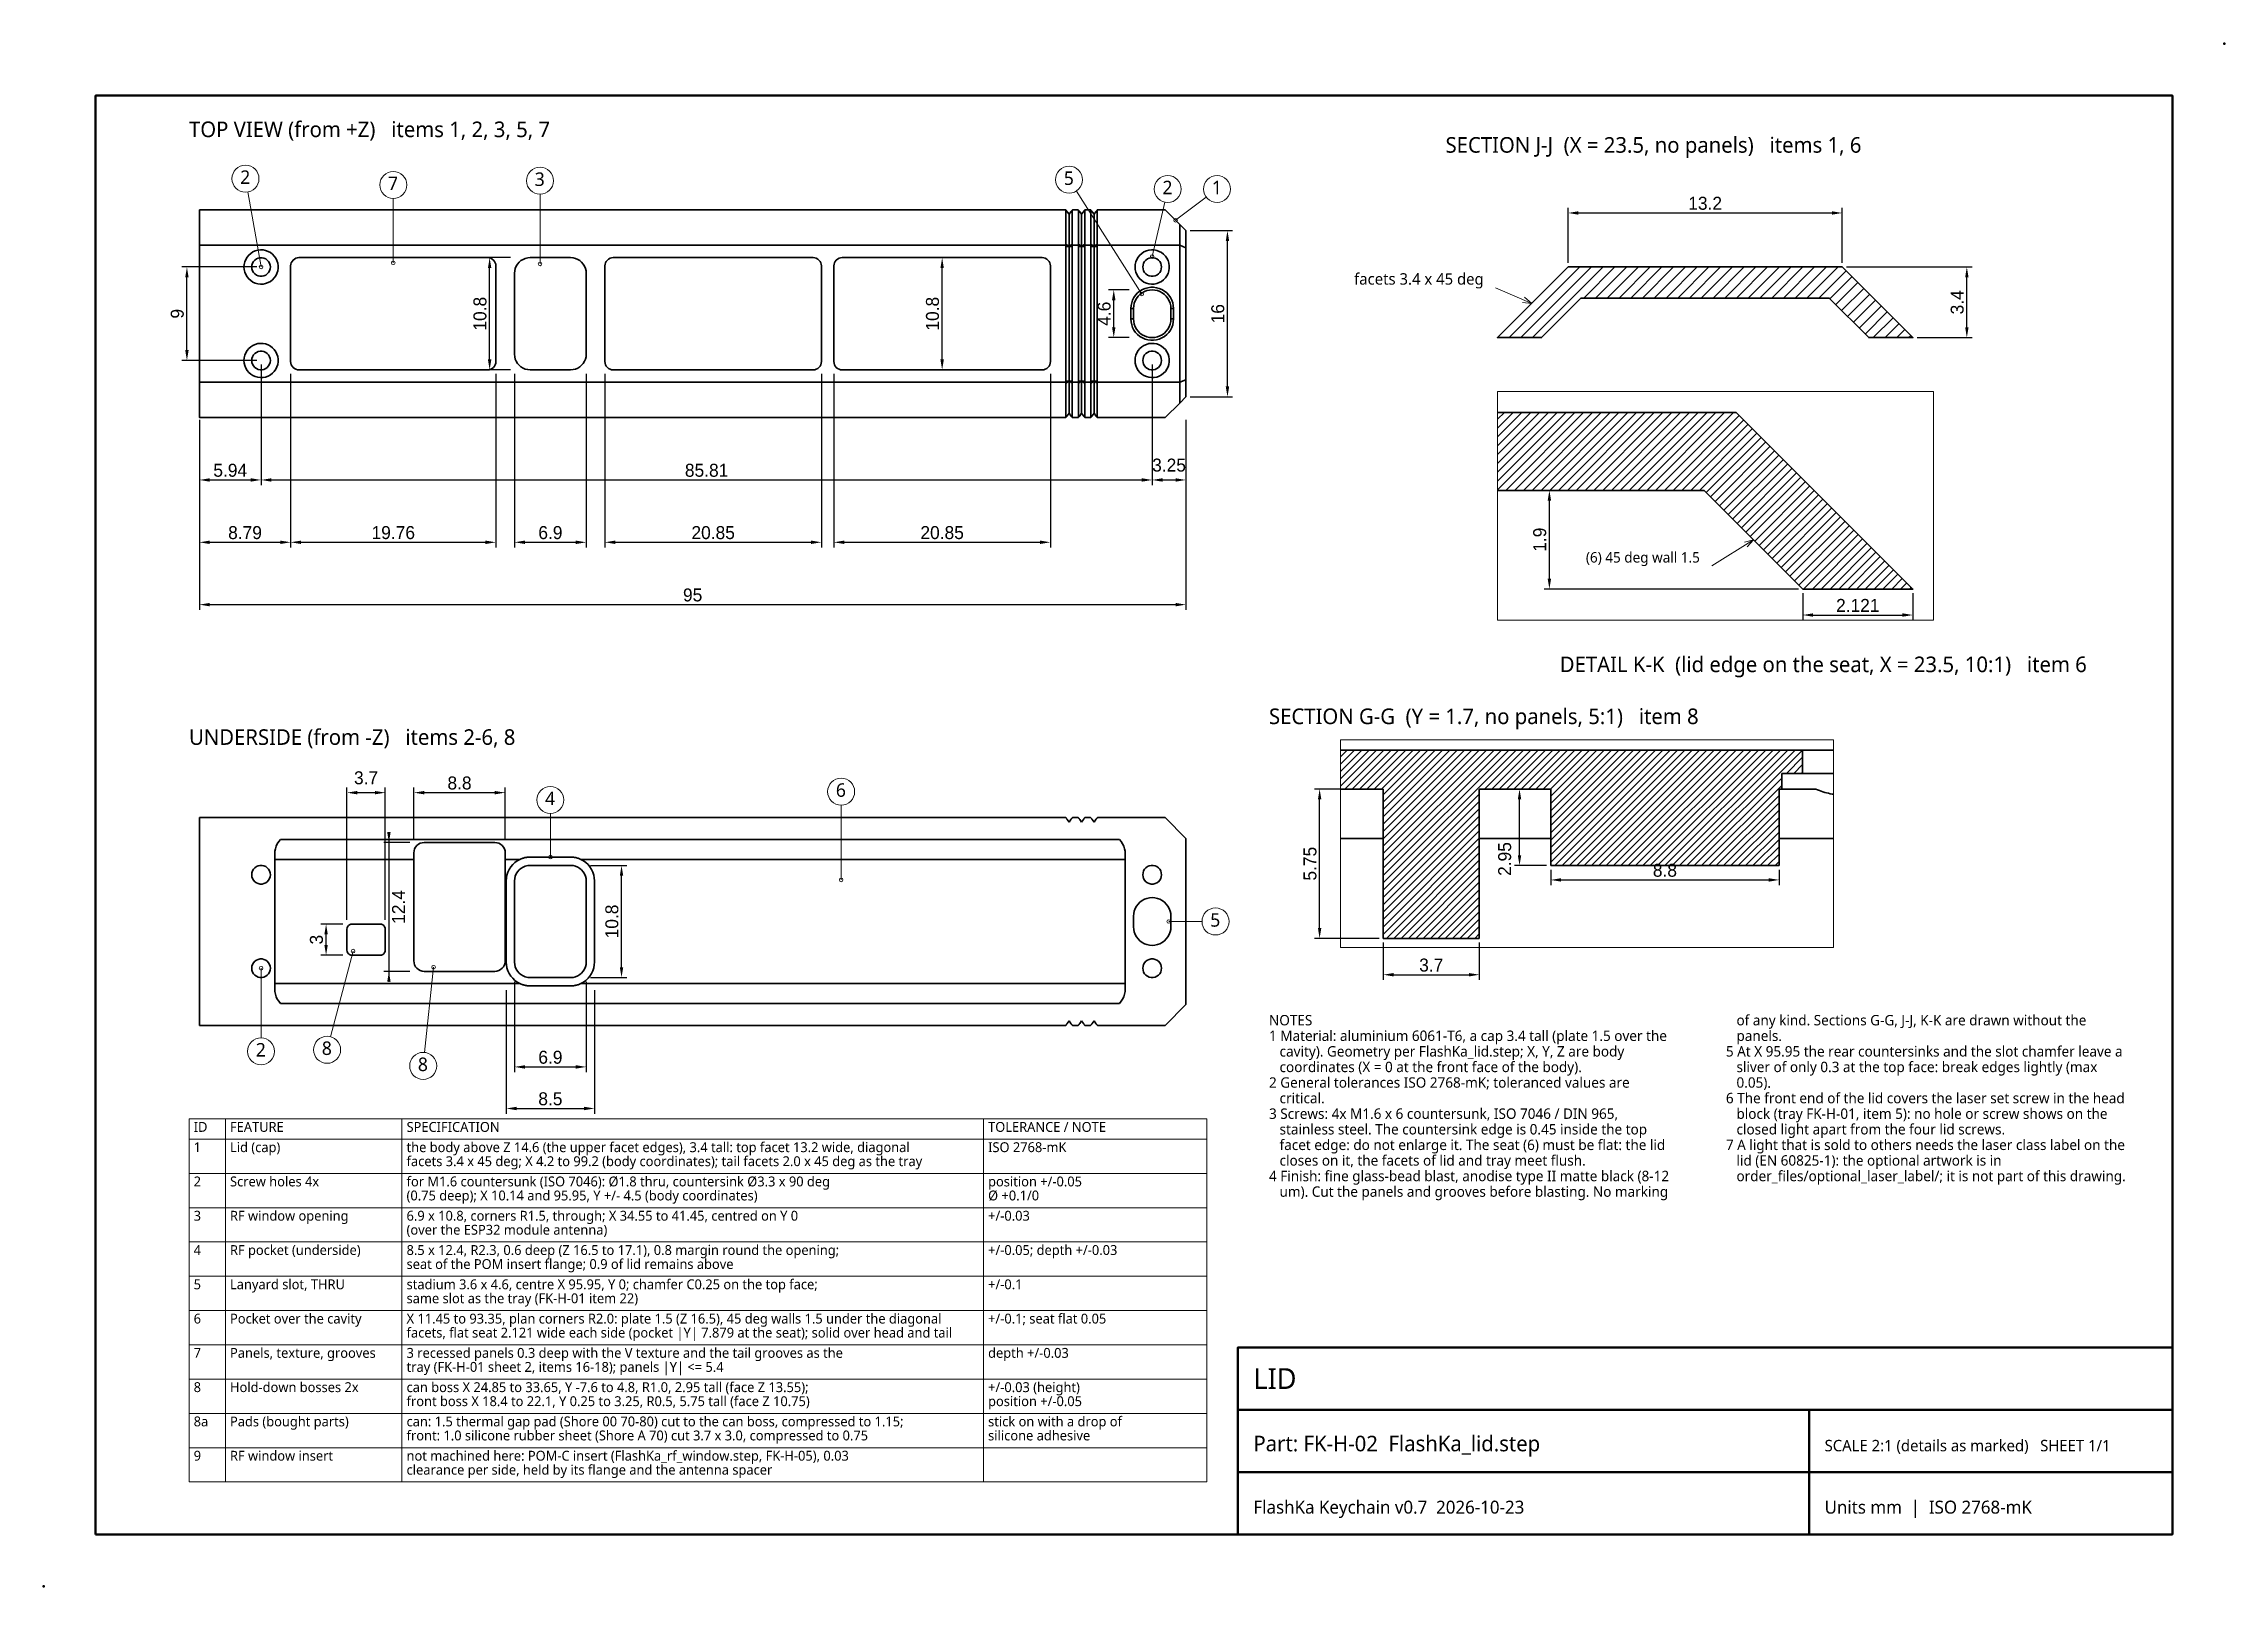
# Model space of a CAD drawing. Header units: millimetres. Extents: x 0 to 420, y 0 to 297.
import ezdxf

# ---------------------------------------------------------------- set-up
doc = ezdxf.new("R2010")
doc.units = ezdxf.units.MM
for name, color, linetype, lineweight in [('BORDER', 7, 'Continuous', 50), ('DIM', 5, 'Continuous', 13), ('HATCH', 8, 'Continuous', 9), ('TABLE', 7, 'Continuous', 18), ('TEXT', 7, 'Continuous', 18), ('VISIBLE', 7, 'Continuous', 35)]:
    doc.layers.add(name, color=color, linetype=linetype, lineweight=lineweight)
doc.styles.add('OpenSans', font='OpenSans-Regular.ttf')
doc.dimstyles.new('FK', dxfattribs={"dimtxt": 2.5, "dimasz": 2, "dimexe": 1, "dimexo": 0.8, "dimgap": 0.6, "dimtad": 1, "dimdec": 3, "dimlfac": 0.5, "dimdsep": 46, "dimcen": 2.5, "dimclrd": 5, "dimclre": 5, "dimclrt": 7, "dimazin": 3, "dimtfac": 1, "dimtmove": 0, "dimatfit": 3})
doc.dimstyles.new('FK10', dxfattribs={"dimtxt": 2.5, "dimasz": 2, "dimexe": 1, "dimexo": 0.8, "dimgap": 0.6, "dimtad": 1, "dimdec": 3, "dimlfac": 0.1, "dimdsep": 46, "dimcen": 2.5, "dimclrd": 5, "dimclre": 5, "dimclrt": 7, "dimazin": 3, "dimtfac": 1, "dimtmove": 0, "dimatfit": 3})
doc.dimstyles.new('FK4', dxfattribs={"dimtxt": 2.5, "dimasz": 2, "dimexe": 1, "dimexo": 0.8, "dimgap": 0.6, "dimtad": 1, "dimdec": 3, "dimlfac": 0.25, "dimdsep": 46, "dimcen": 2.5, "dimclrd": 5, "dimclre": 5, "dimclrt": 7, "dimazin": 3, "dimtfac": 1, "dimtmove": 0, "dimatfit": 3})
doc.dimstyles.new('FK5', dxfattribs={"dimtxt": 2.5, "dimasz": 2, "dimexe": 1, "dimexo": 0.8, "dimgap": 0.6, "dimtad": 1, "dimdec": 3, "dimlfac": 0.2, "dimdsep": 46, "dimcen": 2.5, "dimclrd": 5, "dimclre": 5, "dimclrt": 7, "dimazin": 3, "dimtfac": 1, "dimtmove": 0, "dimatfit": 3})

msp = doc.modelspace()

# ---------------------------------------------------------------- texts
at = {"layer": 'TEXT', "style": 'OpenSans'}
for s, height, p in [('TOP VIEW (from +Z)   items 1, 2, 3, 5, 7', 3, (28, 279)), ('SECTION J-J  (X = 23.5, no panels)   items 1, 6', 3, (270, 276)), ('2', 2.6, (37.8595, 270)), ('7', 2.6, (66.3195, 268.8)), ('3', 2.6, (94.5795, 269.6)), ('5', 2.6, (196.4795, 269.8)), ('2', 2.6, (215.4795, 268)), ('1', 2.6, (224.9795, 268)), ('facets 3.4 x 45 deg', 2.2, (252.396, 250.6)), ('(6) 45 deg wall 1.5', 2, (297.0356, 197.1)), ('DETAIL K-K  (lid edge on the seat, X = 23.5, 10:1)   item 6', 3, (292, 176)), ('SECTION G-G  (Y = 1.7, no panels, 5:1)   item 8', 3, (236, 166)), ('UNDERSIDE (from -Z)   items 2-6, 8', 3, (28, 162)), ('4', 2.6, (96.5795, 150.4)), ('6', 2.6, (152.5795, 152)), ('5', 2.6, (224.6795, 127)), ('NOTES', 2, (236, 108)), ('   of any kind. Sections G-G, J-J, K-K are drawn without the', 2, (324, 108)), ('1 Material: aluminium 6061-T6, a cap 3.4 tall (plate 1.5 over the', 2, (236, 105)), ('   panels.', 2, (324, 105)), ('2', 2.6, (40.8595, 102)), ('8', 2.6, (53.5795, 102.3)), ('8', 2.6, (72.0795, 99.2)), ('   cavity). Geometry per FlashKa_lid.step; X, Y, Z are body', 2, (236, 102)), ('   coordinates (X = 0 at the front face of the body).', 2, (236, 99)), ('5 At X 95.95 the rear countersinks and the slot chamfer leave a', 2, (324, 102)), ('   sliver of only 0.3 at the top face: break edges lightly (max', 2, (324, 99)), ('2 General tolerances ISO 2768-mK; toleranced values are', 2, (236, 96)), ('   0.05).', 2, (324, 96)), ('   critical.', 2, (236, 93)), ('6 The front end of the lid covers the laser set screw in the head', 2, (324, 93)), ('ID', 1.9, (28.9, 87.5)), ('FEATURE', 1.9, (35.9, 87.5)), ('SPECIFICATION', 1.9, (69.9, 87.5)), ('TOLERANCE / NOTE', 1.9, (181.9, 87.5)), ('3 Screws: 4x M1.6 x 6 countersunk, ISO 7046 / DIN 965,', 2, (236, 90)), ('   stainless steel. The countersink edge is 0.45 inside the top', 2, (236, 87)), ('   closed light apart from the four lid screws.', 2, (324, 87)), ('   block (tray FK-H-01, item 5): no hole or screw shows on the', 2, (324, 90)), ('1', 1.9, (28.9, 83.6)), ('Lid (cap)', 1.9, (35.9, 83.6)), ('the body above Z 14.6 (the upper facet edges), 3.4 tall: top facet 13.2 wide, diagonal', 1.9, (69.9, 83.6)), ('ISO 2768-mK', 1.9, (181.9, 83.6)), ('   facet edge: do not enlarge it. The seat (6) must be flat: the lid', 2, (236, 84)), ('7 A light that is sold to others needs the laser class label on the', 2, (324, 84)), ('facets 3.4 x 45 deg; X 4.2 to 99.2 (body coordinates); tail facets 2.0 x 45 deg as the tray', 1.9, (69.9, 80.9)), ('4 Finish: fine glass-bead blast, anodise type II matte black (8-12', 2, (236, 78)), ('   closes on it, the facets of lid and tray meet flush.', 2, (236, 81)), ('   order_files/optional_laser_label/; it is not part of this drawing.', 2, (324, 78)), ('   lid (EN 60825-1): the optional artwork is in', 2, (324, 81)), ('2', 1.9, (28.9, 77)), ('Screw holes 4x', 1.9, (35.9, 77)), ('for M1.6 countersunk (ISO 7046): Ø1.8 thru, countersink Ø3.3 x 90 deg', 1.9, (69.9, 77)), ('(0.75 deep); X 10.14 and 95.95, Y +/- 4.5 (body coordinates)', 1.9, (69.9, 74.3)), ('Ø +0.1/0', 1.9, (181.9, 74.3)), ('position +/-0.05', 1.9, (181.9, 77)), ('   um). Cut the panels and grooves before blasting. No marking', 2, (236, 75)), ('3', 1.9, (28.9, 70.4)), ('RF window opening', 1.9, (35.9, 70.4)), ('6.9 x 10.8, corners R1.5, through; X 34.55 to 41.45, centred on Y 0', 1.9, (69.9, 70.4)), ('+/-0.03', 1.9, (181.9, 70.4)), ('(over the ESP32 module antenna)', 1.9, (69.9, 67.7)), ('4', 1.9, (28.9, 63.8)), ('RF pocket (underside)', 1.9, (35.9, 63.8)), ('8.5 x 12.4, R2.3, 0.6 deep (Z 16.5 to 17.1), 0.8 margin round the opening;', 1.9, (69.9, 63.8)), ('seat of the POM insert flange; 0.9 of lid remains above', 1.9, (69.9, 61.1)), ('+/-0.05; depth +/-0.03', 1.9, (181.9, 63.8)), ('5', 1.9, (28.9, 57.2)), ('Lanyard slot, THRU', 1.9, (35.9, 57.2)), ('stadium 3.6 x 4.6, centre X 95.95, Y 0; chamfer C0.25 on the top face;', 1.9, (69.9, 57.2)), ('+/-0.1', 1.9, (181.9, 57.2)), ('same slot as the tray (FK-H-01 item 22)', 1.9, (69.9, 54.5)), ('6', 1.9, (28.9, 50.6)), ('Pocket over the cavity', 1.9, (35.9, 50.6)), ('X 11.45 to 93.35, plan corners R2.0: plate 1.5 (Z 16.5), 45 deg walls 1.5 under the diagonal', 1.9, (69.9, 50.6)), ('+/-0.1; seat flat 0.05', 1.9, (181.9, 50.6)), ('facets, flat seat 2.121 wide each side (pocket |Y| 7.879 at the seat); solid over head and tail', 1.9, (69.9, 47.9)), ('7', 1.9, (28.9, 44)), ('Panels, texture, grooves', 1.9, (35.9, 44)), ('tray (FK-H-01 sheet 2, items 16-18); panels |Y| <= 5.4', 1.9, (69.9, 41.3)), ('3 recessed panels 0.3 deep with the V texture and the tail grooves as the', 1.9, (69.9, 44)), ('depth +/-0.03', 1.9, (181.9, 44)), ('LID', 4, (233, 38)), ('8', 1.9, (28.9, 37.4)), ('Hold-down bosses 2x', 1.9, (35.9, 37.4)), ('can boss X 24.85 to 33.65, Y -7.6 to 4.8, R1.0, 2.95 tall (face Z 13.55);', 1.9, (69.9, 37.4)), ('+/-0.03 (height)', 1.9, (181.9, 37.4)), ('front boss X 18.4 to 22.1, Y 0.25 to 3.25, R0.5, 5.75 tall (face Z 10.75)', 1.9, (69.9, 34.7)), ('position +/-0.05', 1.9, (181.9, 34.7)), ('8a', 1.9, (28.9, 30.8)), ('Pads (bought parts)', 1.9, (35.9, 30.8)), ('front: 1.0 silicone rubber sheet (Shore A 70) cut 3.7 x 3.0, compressed to 0.75', 1.9, (69.9, 28.1)), ('can: 1.5 thermal gap pad (Shore 00 70-80) cut to the can boss, compressed to 1.15;', 1.9, (69.9, 30.8)), ('stick on with a drop of', 1.9, (181.9, 30.8)), ('silicone adhesive', 1.9, (181.9, 28.1)), ('9', 1.9, (28.9, 24.2)), ('RF window insert', 1.9, (35.9, 24.2)), ('not machined here: POM-C insert (FlashKa_rf_window.step, FK-H-05), 0.03', 1.9, (69.9, 24.2)), ('Part: FK-H-02  FlashKa_lid.step', 3, (233, 26)), ('SCALE 2:1 (details as marked)   SHEET 1/1', 2.2, (343, 26)), ('clearance per side, held by its flange and the antenna spacer', 1.9, (69.9, 21.5)), ('FlashKa Keychain v0.7  2026-10-23', 2.5, (233, 14)), ('Units mm  |  ISO 2768-mK', 2.5, (343, 14))]:
    msp.add_text(s, height=height, dxfattribs=at).set_placement(p)

# ---------------------------------------------------------------- dimensions: what is measured, and where the dimension line sits
at = {"layer": 'DIM'}
for base, p1, p2, dimstyle in [((293.6, 264.4), (293.6, 254), (346.4, 254), 'FK4'), ((30, 213), (30, 225.4), (41.88, 236), 'FK'), ((41.88, 213), (41.88, 236), (213.5, 236), 'FK'), ((213.5, 213), (213.5, 236), (220, 225.4), 'FK'), ((30, 201), (30, 225.4), (47.58, 234.2), 'FK'), ((47.58, 201), (47.58, 234.2), (87.1, 234.2), 'FK'), ((90.7, 201), (90.7, 234.2), (104.5, 234.2), 'FK'), ((108.1, 201), (108.1, 234.2), (149.8, 234.2), 'FK'), ((152.2, 201), (152.2, 234.2), (193.9, 234.2), 'FK'), ((30, 189), (30, 225.4), (220, 225.4), 'FK'), ((338.7868, 187), (338.7868, 192), (360, 192), 'FK10'), ((58.4, 152.8), (58.4, 127.5), (65.8, 127.5), 'FK'), ((71.3, 152.8), (71.3, 143.2), (88.9, 143.2), 'FK'), ((290.25, 136), (290.25, 138.75), (334.25, 138.75), 'FK5'), ((258, 117.75), (258, 124.75), (276.5, 124.75), 'FK5'), ((89.1, 92), (89.1, 115.6), (106.1, 115.6), 'FK'), ((90.7, 100), (90.7, 117.2), (104.5, 117.2), 'FK')]:
    msp.add_linear_dim(base=base, p1=p1, p2=p2, dimstyle=dimstyle, dxfattribs=at).render()
for base, p1, p2, dimstyle in [((228, 229), (220, 229), (220, 261), 'FK'), ((27.6, 236), (41.88, 236), (41.88, 254), 'FK'), ((85.9, 234.2), (90.7, 234.2), (90.7, 255.8), 'FK'), ((173.05, 234.2), (173.05, 234.2), (173.05, 255.8), 'FK'), ((370.4, 240.4), (360, 240.4), (346.4, 254), 'FK4'), ((206.1, 240.4), (209.9, 240.4), (209.9, 249.6), 'FK'), ((290, 192), (338.7868, 192), (319.7868, 211), 'FK10'), ((245.75, 124.75), (258, 124.75), (258, 153.5), 'FK5'), ((66.5, 143.2), (71.3, 143.2), (71.3, 118.4), 'FK'), ((111.3, 117.2), (104.5, 117.2), (104.5, 138.8), 'FK'), ((54.4, 121.5), (58.4, 121.5), (58.4, 127.5), 'FK')]:
    msp.add_linear_dim(base=base, p1=p1, p2=p2, angle=90, dimstyle=dimstyle, dxfattribs=at).render()
msp.add_linear_dim(base=(284.25, 138.75), p1=(290.25, 138.75), p2=(290.25, 153.5), angle=90, location=(281.4, 140.025), dimstyle='FK5', override={"dimtmove": 2}, dxfattribs=at).render()

# ---------------------------------------------------------------- linework, layer by layer
at = {"layer": 'BORDER'}
for p, q in [((230, 34), (410, 34)), ((340, 10), (340, 34)), ((230, 22), (410, 22))]:
    msp.add_line(p, q, dxfattribs=at)
for points in [[(10, 10), (410, 10), (410, 287), (10, 287)], [(230, 10), (410, 10), (410, 46), (230, 46)]]:
    msp.add_lwpolyline(points, close=True, dxfattribs=at)
for p in [(420, 297), (0, 0)]:
    msp.add_point(p, dxfattribs=at)
at = {"layer": 'DIM'}
for p, q in [((41.88, 254), (39.3318, 268.4396)), ((67.34, 254.8), (67.34, 267.2)), ((95.6, 254.6), (95.6, 268)), ((211.5, 248.8), (198.8959, 268.6065)), ((213.5, 256), (215.9154, 266.4666)), ((218, 263), (223.92, 267.44)), ((286.6, 247), (279.6, 250)), ((286.6, 247), (285.229, 248.1663)), ((286.6, 247), (284.8099, 247.1885)), ((329.2868, 201.5), (321.2868, 196.5)), ((329.2868, 201.5), (327.5466, 201.0397)), ((329.2868, 201.5), (328.1105, 200.1375)), ((97.6, 140.4), (97.6, 148.8)), ((153.6, 136), (153.6, 150.4)), ((216.7, 128), (223.1, 128)), ((59.6, 122.3), (55.2617, 105.8144)), ((41.88, 119), (41.88, 105.6)), ((75.1, 119.2), (73.3722, 102.7857))]:
    msp.add_line(p, q, dxfattribs=at)
for centre, radius in [((38.88, 271), 2.6), ((95.6, 270.6), 2.6), ((197.5, 270.8), 2.6), ((67.34, 269.8), 2.6), ((216.5, 269), 2.6), ((226, 269), 2.6), ((218, 263), 0.35), ((213.5, 256), 0.35), ((41.88, 254), 0.35), ((67.34, 254.8), 0.35), ((95.6, 254.6), 0.35), ((211.5, 248.8), 0.35), ((153.6, 153), 2.6), ((97.6, 151.4), 2.6), ((97.6, 140.4), 0.35), ((153.6, 136), 0.35), ((225.7, 128), 2.6), ((216.7, 128), 0.35), ((59.6, 122.3), 0.35), ((41.88, 119), 0.35), ((75.1, 119.2), 0.35), ((41.88, 103), 2.6), ((54.6, 103.3), 2.6), ((73.1, 100.2), 2.6)]:
    msp.add_circle(centre, radius, dxfattribs=at)
at = {"layer": 'HATCH'}
for p, q in [((282.2335, 240.4), (295.8335, 254)), ((284.4962, 240.4), (298.0962, 254)), ((286.759, 240.4), (300.359, 254)), ((296.6217, 248), (302.6217, 254)), ((298.8844, 248), (304.8844, 254)), ((301.1472, 248), (307.1472, 254)), ((303.4099, 248), (309.4099, 254)), ((305.6727, 248), (311.6727, 254)), ((307.9354, 248), (313.9354, 254)), ((310.1982, 248), (316.1982, 254)), ((312.4609, 248), (318.4609, 254)), ((314.7236, 248), (320.7236, 254)), ((316.9864, 248), (322.9864, 254)), ((319.2491, 248), (325.2491, 254)), ((321.5119, 248), (327.5119, 254)), ((323.7746, 248), (329.7746, 254)), ((326.0373, 248), (332.0373, 254)), ((328.3001, 248), (334.3001, 254)), ((330.5628, 248), (336.5628, 254)), ((332.8256, 248), (338.8256, 254)), ((335.0883, 248), (341.0883, 254)), ((337.3511, 248), (343.3511, 254)), ((339.6138, 248), (345.6138, 254)), ((341.8765, 248), (347.1383, 253.2617)), ((344.027, 247.8877), (348.2696, 252.1304)), ((345.1584, 246.7563), (349.401, 250.999)), ((346.2897, 245.625), (350.5324, 249.8676)), ((347.4211, 244.4936), (351.6638, 248.7362)), ((348.5525, 243.3622), (352.7951, 247.6049)), ((349.6839, 242.2309), (353.9265, 246.4735)), ((350.8152, 241.0995), (355.0579, 245.3421)), ((352.3785, 240.4), (356.1892, 244.2108)), ((354.6412, 240.4), (357.3206, 243.0794)), ((356.904, 240.4), (358.452, 241.948)), ((359.1667, 240.4), (359.5833, 240.8167)), ((280, 211.0983), (294.9017, 226)), ((280, 212.7954), (293.2046, 226)), ((280, 214.4924), (291.5076, 226)), ((280, 216.1895), (289.8105, 226)), ((280, 217.8865), (288.1135, 226)), ((280, 219.5836), (286.4164, 226)), ((280, 221.2807), (284.7193, 226)), ((280, 222.9777), (283.0223, 226)), ((280, 224.6748), (281.3252, 226)), ((281.5987, 211), (296.5987, 226)), ((283.2958, 211), (298.2958, 226)), ((284.9929, 211), (299.9929, 226)), ((286.6899, 211), (301.6899, 226)), ((288.387, 211), (303.387, 226)), ((290.084, 211), (305.084, 226)), ((291.7811, 211), (306.7811, 226)), ((293.4781, 211), (308.4781, 226)), ((295.1752, 211), (310.1752, 226)), ((296.8722, 211), (311.8722, 226)), ((298.5693, 211), (313.5693, 226)), ((300.2664, 211), (315.2664, 226)), ((301.9634, 211), (316.9634, 226)), ((303.6605, 211), (318.6605, 226)), ((305.3575, 211), (320.3575, 226)), ((307.0546, 211), (322.0546, 226)), ((308.7516, 211), (323.7516, 226)), ((310.4487, 211), (325.4487, 226)), ((312.1458, 211), (326.5729, 225.4271)), ((313.8428, 211), (327.4214, 224.5786)), ((315.5399, 211), (328.2699, 223.7301)), ((317.2369, 211), (329.1185, 222.8815)), ((318.934, 211), (329.967, 222.033)), ((320.2089, 210.5779), (330.8155, 221.1845)), ((321.0574, 209.7294), (331.664, 220.336)), ((321.906, 208.8808), (332.5126, 219.4874)), ((322.7545, 208.0323), (333.3611, 218.6389)), ((323.603, 207.1838), (334.2096, 217.7904)), ((324.4516, 206.3352), (335.0582, 216.9418)), ((325.3001, 205.4867), (335.9067, 216.0933)), ((326.1486, 204.6382), (336.7552, 215.2448)), ((326.9971, 203.7897), (337.6037, 214.3963)), ((327.8457, 202.9411), (338.4523, 213.5477)), ((328.6942, 202.0926), (339.3008, 212.6992)), ((329.5427, 201.2441), (340.1493, 211.8507)), ((330.3913, 200.3955), (340.9979, 211.0021)), ((331.2398, 199.547), (341.8464, 210.1536)), ((332.0883, 198.6985), (342.6949, 209.3051)), ((332.9368, 197.85), (343.5434, 208.4566)), ((333.7854, 197.0014), (344.392, 207.608)), ((334.6339, 196.1529), (345.2405, 206.7595)), ((335.4824, 195.3044), (346.089, 205.911)), ((336.331, 194.4558), (346.9376, 205.0624)), ((337.1795, 193.6073), (347.7861, 204.2139)), ((338.028, 192.7588), (348.6346, 203.3654)), ((338.9663, 192), (349.4831, 202.5169)), ((340.6633, 192), (350.3317, 201.6683)), ((342.3604, 192), (351.1802, 200.8198)), ((344.0574, 192), (352.0287, 199.9713)), ((345.7545, 192), (352.8773, 199.1227)), ((347.4516, 192), (353.7258, 198.2742)), ((349.1486, 192), (354.5743, 197.4257)), ((350.8457, 192), (355.4228, 196.5772)), ((352.5427, 192), (356.2714, 195.7286)), ((354.2398, 192), (357.1199, 194.8801)), ((355.9368, 192), (357.9684, 194.0316)), ((357.6339, 192), (358.8169, 193.1831)), ((359.331, 192), (359.6655, 192.3345)), ((249.75, 154.0429), (256.7071, 161)), ((249.75, 155.4571), (255.2929, 161)), ((249.75, 156.8713), (253.8787, 161)), ((249.75, 158.2855), (252.4645, 161)), ((249.75, 159.6997), (251.0503, 161)), ((250.6213, 153.5), (258.1213, 161)), ((252.0355, 153.5), (259.5355, 161)), ((253.4497, 153.5), (260.9497, 161)), ((254.864, 153.5), (262.364, 161)), ((256.2782, 153.5), (263.7782, 161)), ((257.6924, 153.5), (265.1924, 161)), ((258, 135.4228), (283.5772, 161)), ((258, 136.837), (282.163, 161)), ((258, 138.2513), (280.7487, 161)), ((258, 139.6655), (279.3345, 161)), ((258, 141.0797), (277.9203, 161)), ((258, 142.4939), (276.5061, 161)), ((258, 143.9081), (275.0919, 161)), ((258, 145.3223), (273.6777, 161)), ((258, 146.7365), (272.2635, 161)), ((258, 148.1508), (270.8492, 161)), ((258, 149.565), (269.435, 161)), ((258, 150.9792), (268.0208, 161)), ((258, 152.3934), (266.6066, 161)), ((277.4914, 153.5), (284.9914, 161)), ((278.9056, 153.5), (286.4056, 161)), ((280.3198, 153.5), (287.8198, 161)), ((281.734, 153.5), (289.234, 161)), ((283.1482, 153.5), (290.6482, 161)), ((284.5624, 153.5), (292.0624, 161)), ((285.9767, 153.5), (293.4767, 161)), ((287.3909, 153.5), (294.8909, 161)), ((288.8051, 153.5), (296.3051, 161)), ((290.2193, 153.5), (297.7193, 161)), ((290.25, 139.3886), (311.8614, 161)), ((290.25, 140.8028), (310.4472, 161)), ((290.25, 142.217), (309.033, 161)), ((290.25, 143.6312), (307.6188, 161)), ((290.25, 145.0454), (306.2046, 161)), ((290.25, 146.4596), (304.7904, 161)), ((290.25, 147.8738), (303.3762, 161)), ((290.25, 149.2881), (301.9619, 161)), ((290.25, 150.7023), (300.5477, 161)), ((290.25, 152.1165), (299.1335, 161)), ((291.0256, 138.75), (313.2756, 161)), ((292.4399, 138.75), (314.6899, 161)), ((293.8541, 138.75), (316.1041, 161)), ((295.2683, 138.75), (317.5183, 161)), ((296.6825, 138.75), (318.9325, 161)), ((298.0967, 138.75), (320.3467, 161)), ((299.5109, 138.75), (321.7609, 161)), ((300.9251, 138.75), (323.1751, 161)), ((302.3394, 138.75), (324.5894, 161)), ((303.7536, 138.75), (326.0036, 161)), ((305.1678, 138.75), (327.4178, 161)), ((306.582, 138.75), (328.832, 161)), ((307.9962, 138.75), (330.2462, 161)), ((309.4104, 138.75), (331.6604, 161)), ((310.8246, 138.75), (333.0746, 161)), ((312.2389, 138.75), (334.4889, 161)), ((313.6531, 138.75), (335.9031, 161)), ((315.0673, 138.75), (337.3173, 161)), ((316.4815, 138.75), (338.7315, 161)), ((335.6457, 156.5), (338.75, 159.6043)), ((317.8957, 138.75), (334.75, 155.6043)), ((337.0599, 156.5), (338.75, 158.1901)), ((338.4741, 156.5), (338.75, 156.7759)), ((258, 134.0086), (276.5, 152.5086)), ((319.3099, 138.75), (334.75, 154.1901)), ((320.7241, 138.75), (334.25, 152.2759)), ((258, 132.5944), (276.5, 151.0944)), ((258, 131.1802), (276.5, 149.6802)), ((258, 129.766), (276.5, 148.266)), ((322.1383, 138.75), (334.25, 150.8617)), ((323.5526, 138.75), (334.25, 149.4474)), ((324.9668, 138.75), (334.25, 148.0332)), ((258, 128.3518), (276.5, 146.8518)), ((258, 126.9376), (276.5, 145.4376)), ((258, 125.5233), (276.5, 144.0233)), ((326.381, 138.75), (334.25, 146.619)), ((327.7952, 138.75), (334.25, 145.2048)), ((329.2094, 138.75), (334.25, 143.7906)), ((258.6409, 124.75), (276.5, 142.6091)), ((260.0551, 124.75), (276.5, 141.1949)), ((261.4693, 124.75), (276.5, 139.7807)), ((330.6236, 138.75), (334.25, 142.3764)), ((332.0378, 138.75), (334.25, 140.9622)), ((333.4521, 138.75), (334.25, 139.5479)), ((262.8835, 124.75), (276.5, 138.3665)), ((264.2977, 124.75), (276.5, 136.9523)), ((265.7119, 124.75), (276.5, 135.5381)), ((267.1262, 124.75), (276.5, 134.1238)), ((268.5404, 124.75), (276.5, 132.7096)), ((269.9546, 124.75), (276.5, 131.2954)), ((271.3688, 124.75), (276.5, 129.8812)), ((272.783, 124.75), (276.5, 128.467)), ((274.1972, 124.75), (276.5, 127.0528)), ((275.6114, 124.75), (276.5, 125.6386))]:
    msp.add_line(p, q, dxfattribs=at)
for points in [[(280, 186), (364, 186), (364, 230), (280, 230)], [(249.75, 123), (344.75, 123), (344.75, 163), (249.75, 163)]]:
    msp.add_lwpolyline(points, close=True, dxfattribs=at)
at = {"layer": 'TABLE'}
for p, q in [((28, 90), (224, 90)), ((28, 90), (28, 20.1)), ((35, 90), (35, 20.1)), ((69, 90), (69, 20.1)), ((181, 90), (181, 20.1)), ((224, 90), (224, 20.1)), ((28, 86.1), (224, 86.1)), ((28, 79.5), (224, 79.5)), ((28, 72.9), (224, 72.9)), ((28, 66.3), (224, 66.3)), ((28, 59.7), (224, 59.7)), ((28, 53.1), (224, 53.1)), ((28, 46.5), (224, 46.5)), ((28, 39.9), (224, 39.9)), ((28, 33.3), (224, 33.3)), ((28, 26.7), (224, 26.7)), ((28, 20.1), (224, 20.1))]:
    msp.add_line(p, q, dxfattribs=at)
at = {"layer": 'VISIBLE'}
for points in [[(30, 264.9461), (30.0034, 264.9498), (30.0068, 264.9535), (30.0102, 264.9573), (30.0137, 264.9611), (30.0171, 264.9649), (30.0206, 264.9687), (30.0241, 264.9725), (30.0277, 264.9764), (30.0312, 264.9803), (30.0348, 264.9842), (30.0384, 264.9881), (30.0421, 264.992), (30.0457, 264.996), (30.0494, 265)], [(30.0494, 265), (30.0425, 264.9868), (30.0362, 264.9738), (30.0304, 264.9609), (30.0251, 264.9481), (30.0203, 264.9355), (30.016, 264.9229), (30.0122, 264.9104), (30.009, 264.8979), (30.0062, 264.8856), (30.004, 264.8732), (30.0022, 264.861), (30.001, 264.8487), (30.0002, 264.8365), (30, 264.8243)], [(30, 264.9461), (30, 264.9396), (30, 264.9327), (30, 264.9254), (30, 264.9178), (30, 264.9099), (30, 264.9017), (30, 264.8931), (30, 264.8842), (30, 264.8749), (30, 264.8654), (30, 264.8556), (30, 264.8454), (30, 264.835), (30, 264.8243)], [(30, 264.8243), (30, 258.3757)], [(30.0494, 265), (196.8506, 265)], [(196.8506, 265), (196.8811, 264.9668), (196.91, 264.9351), (196.9372, 264.9049), (196.9629, 264.8761), (196.9871, 264.8486), (197.01, 264.8224), (197.0314, 264.7972), (197.0516, 264.7732), (197.0705, 264.7502), (197.0883, 264.7282), (197.105, 264.7071), (197.1205, 264.6868), (197.135, 264.6673), (197.1485, 264.6485)], [(196.9, 264.8243), (196.8998, 264.8365), (196.899, 264.8487), (196.8978, 264.861), (196.896, 264.8732), (196.8938, 264.8856), (196.891, 264.8979), (196.8878, 264.9104), (196.884, 264.9229), (196.8797, 264.9355), (196.8749, 264.9481), (196.8696, 264.9609), (196.8638, 264.9738), (196.8575, 264.9868), (196.8506, 265)], [(196.9, 258.3757), (196.9, 264.8243)], [(197.1485, 264.6485), (196.9, 264.8243)], [(197.1485, 264.6485), (197.5, 264.1515)], [(197.8515, 264.6485), (197.5, 264.1515)], [(197.8515, 264.6485), (197.865, 264.6673), (197.8795, 264.6868), (197.895, 264.7071), (197.9117, 264.7282), (197.9295, 264.7502), (197.9484, 264.7732), (197.9686, 264.7972), (197.99, 264.8224), (198.0129, 264.8486), (198.0371, 264.8761), (198.0628, 264.9049), (198.09, 264.9351), (198.1189, 264.9668), (198.1494, 265)], [(197.8515, 264.6485), (198.1, 264.8243)], [(198.1494, 265), (198.1425, 264.9868), (198.1362, 264.9738), (198.1304, 264.9609), (198.1251, 264.9481), (198.1203, 264.9355), (198.116, 264.9229), (198.1122, 264.9104), (198.109, 264.8979), (198.1062, 264.8856), (198.104, 264.8732), (198.1022, 264.861), (198.101, 264.8487), (198.1002, 264.8365), (198.1, 264.8243)], [(198.1, 258.3757), (198.1, 264.8243)], [(198.1494, 265), (199.2506, 265)], [(199.2506, 265), (199.2811, 264.9668), (199.31, 264.9351), (199.3372, 264.9049), (199.3629, 264.8761), (199.3871, 264.8486), (199.41, 264.8224), (199.4314, 264.7972), (199.4516, 264.7732), (199.4705, 264.7502), (199.4883, 264.7282), (199.505, 264.7071), (199.5205, 264.6868), (199.535, 264.6673), (199.5485, 264.6485)], [(199.3, 264.8243), (199.2998, 264.8365), (199.299, 264.8487), (199.2978, 264.861), (199.296, 264.8732), (199.2938, 264.8856), (199.291, 264.8979), (199.2878, 264.9104), (199.284, 264.9229), (199.2797, 264.9355), (199.2749, 264.9481), (199.2696, 264.9609), (199.2638, 264.9738), (199.2575, 264.9868), (199.2506, 265)], [(199.3, 258.3757), (199.3, 264.8243)], [(199.5485, 264.6485), (199.3, 264.8243)], [(199.5485, 264.6485), (199.9, 264.1515)], [(200.2515, 264.6485), (199.9, 264.1515)], [(200.2515, 264.6485), (200.265, 264.6673), (200.2795, 264.6868), (200.295, 264.7071), (200.3117, 264.7282), (200.3295, 264.7502), (200.3484, 264.7732), (200.3686, 264.7972), (200.39, 264.8224), (200.4129, 264.8486), (200.4371, 264.8761), (200.4628, 264.9049), (200.49, 264.9351), (200.5189, 264.9668), (200.5494, 265)], [(200.2515, 264.6485), (200.5, 264.8243)], [(200.5494, 265), (200.5425, 264.9868), (200.5362, 264.9738), (200.5304, 264.9609), (200.5251, 264.9481), (200.5203, 264.9355), (200.516, 264.9229), (200.5122, 264.9104), (200.509, 264.8979), (200.5062, 264.8856), (200.504, 264.8732), (200.5022, 264.861), (200.501, 264.8487), (200.5002, 264.8365), (200.5, 264.8243)], [(200.5, 258.3757), (200.5, 264.8243)], [(200.5494, 265), (201.6506, 265)], [(201.6506, 265), (201.6811, 264.9668), (201.71, 264.9351), (201.7372, 264.9049), (201.7629, 264.8761), (201.7871, 264.8486), (201.81, 264.8224), (201.8314, 264.7972), (201.8516, 264.7732), (201.8705, 264.7502), (201.8883, 264.7282), (201.905, 264.7071), (201.9205, 264.6868), (201.935, 264.6673), (201.9485, 264.6485)], [(201.7, 264.8243), (201.6998, 264.8365), (201.699, 264.8487), (201.6978, 264.861), (201.696, 264.8732), (201.6938, 264.8856), (201.691, 264.8979), (201.6878, 264.9104), (201.684, 264.9229), (201.6797, 264.9355), (201.6749, 264.9481), (201.6696, 264.9609), (201.6638, 264.9738), (201.6575, 264.9868), (201.6506, 265)], [(201.7, 258.3757), (201.7, 264.8243)], [(201.9485, 264.6485), (201.7, 264.8243)], [(201.9485, 264.6485), (202.3, 264.1515)], [(202.6515, 264.6485), (202.3, 264.1515)], [(202.6515, 264.6485), (202.665, 264.6673), (202.6795, 264.6868), (202.695, 264.7071), (202.7117, 264.7282), (202.7295, 264.7502), (202.7484, 264.7732), (202.7686, 264.7972), (202.79, 264.8224), (202.8129, 264.8486), (202.8371, 264.8761), (202.8628, 264.9049), (202.89, 264.9351), (202.9189, 264.9668), (202.9494, 265)], [(202.6515, 264.6485), (202.9, 264.8243)], [(202.9494, 265), (202.9425, 264.9868), (202.9362, 264.9738), (202.9304, 264.9609), (202.9251, 264.9481), (202.9203, 264.9355), (202.916, 264.9229), (202.9122, 264.9104), (202.909, 264.8979), (202.9062, 264.8856), (202.904, 264.8732), (202.9022, 264.861), (202.901, 264.8487), (202.9002, 264.8365), (202.9, 264.8243)], [(202.9, 258.3757), (202.9, 264.8243)], [(202.9494, 265), (216, 265)], [(218.8, 262.2), (216, 265)], [(197.5, 264.1515), (197.5, 257.9515)], [(199.9, 264.1515), (199.9, 257.9515)], [(202.3, 264.1515), (202.3, 257.9515)], [(218.8, 262.2), (218.8, 258.2)], [(220, 261), (218.8, 262.2)], [(220, 261), (220, 257.7029)], [(30, 258.3757), (30, 258.3513), (30, 258.3256), (30, 258.2987), (30, 258.2707), (30, 258.2417), (30, 258.2118), (30, 258.1811), (30, 258.1496), (30, 258.1176), (30, 258.085), (30, 258.052), (30, 258.0187), (30, 257.9851), (30, 257.9515)], [(30, 258.3757), (30.0002, 258.3635), (30.001, 258.3513), (30.0022, 258.339), (30.004, 258.3268), (30.0062, 258.3144), (30.009, 258.3021), (30.0122, 258.2896), (30.016, 258.2771), (30.0203, 258.2645), (30.0251, 258.2519), (30.0304, 258.2391), (30.0362, 258.2262), (30.0425, 258.2132), (30.0494, 258.2)], [(30.0494, 258.2), (30.0425, 258.1814), (30.0362, 258.163), (30.0304, 258.1447), (30.0251, 258.1267), (30.0203, 258.1087), (30.016, 258.0909), (30.0122, 258.0733), (30.009, 258.0557), (30.0062, 258.0382), (30.004, 258.0207), (30.0022, 258.0034), (30.001, 257.9861), (30.0002, 257.9688), (30, 257.9515)], [(30, 257.9515), (30, 232.0485)], [(30.0494, 258.2), (196.8506, 258.2)], [(38.58, 254), (38.6187, 254.5037), (38.7338, 254.9957), (38.9227, 255.4643), (39.1808, 255.8986), (39.5023, 256.2883), (39.8795, 256.6245), (40.3035, 256.8991), (40.7645, 257.1058), (41.2517, 257.2396), (41.7536, 257.2976), (42.2585, 257.2782), (42.7544, 257.182), (43.2299, 257.0113), (43.6738, 256.7699), (44.0756, 256.4636), (44.4259, 256.0996), (44.7166, 255.6864), (44.9408, 255.2336), (45.0932, 254.7519), (45.1703, 254.2526), (45.1703, 253.7474), (45.0932, 253.2481), (44.9408, 252.7664), (44.7166, 252.3136), (44.4259, 251.9004), (44.0756, 251.5364), (43.6738, 251.2301), (43.2299, 250.9887), (42.7544, 250.818), (42.2585, 250.7218), (41.7536, 250.7024), (41.2517, 250.7604), (40.7645, 250.8942), (40.3035, 251.1009), (39.8795, 251.3755), (39.5023, 251.7117), (39.1808, 252.1014), (38.9227, 252.5357), (38.7338, 253.0043), (38.6187, 253.4963), (38.58, 254)], [(196.8506, 258.2), (196.8575, 258.2132), (196.8638, 258.2262), (196.8696, 258.2391), (196.8749, 258.2519), (196.8797, 258.2645), (196.884, 258.2771), (196.8878, 258.2896), (196.891, 258.3021), (196.8938, 258.3144), (196.896, 258.3268), (196.8978, 258.339), (196.899, 258.3513), (196.8998, 258.3635), (196.9, 258.3757)], [(196.9, 257.9515), (196.8998, 257.9688), (196.899, 257.9861), (196.8978, 258.0034), (196.896, 258.0207), (196.8938, 258.0382), (196.891, 258.0557), (196.8878, 258.0733), (196.884, 258.0909), (196.8797, 258.1087), (196.8749, 258.1267), (196.8696, 258.1447), (196.8638, 258.163), (196.8575, 258.1814), (196.8506, 258.2)], [(197.5, 257.9515), (196.9, 258.3757)], [(196.9, 232.0485), (196.9, 257.9515)], [(197.5, 257.9515), (196.9, 257.9515)], [(197.5, 257.9515), (198.1, 258.3757)], [(197.5, 257.9515), (197.5, 232.0485)], [(197.5, 257.9515), (198.1, 257.9515)], [(198.1, 258.3757), (198.1002, 258.3635), (198.101, 258.3513), (198.1022, 258.339), (198.104, 258.3268), (198.1062, 258.3144), (198.109, 258.3021), (198.1122, 258.2896), (198.116, 258.2771), (198.1203, 258.2645), (198.1251, 258.2519), (198.1304, 258.2391), (198.1362, 258.2262), (198.1425, 258.2132), (198.1494, 258.2)], [(198.1494, 258.2), (198.1425, 258.1814), (198.1362, 258.163), (198.1304, 258.1447), (198.1251, 258.1267), (198.1203, 258.1087), (198.116, 258.0909), (198.1122, 258.0733), (198.109, 258.0557), (198.1062, 258.0382), (198.104, 258.0207), (198.1022, 258.0034), (198.101, 257.9861), (198.1002, 257.9688), (198.1, 257.9515)], [(198.1, 232.0485), (198.1, 257.9515)], [(198.1494, 258.2), (199.2506, 258.2)], [(199.2506, 258.2), (199.2575, 258.2132), (199.2638, 258.2262), (199.2696, 258.2391), (199.2749, 258.2519), (199.2797, 258.2645), (199.284, 258.2771), (199.2878, 258.2896), (199.291, 258.3021), (199.2938, 258.3144), (199.296, 258.3268), (199.2978, 258.339), (199.299, 258.3513), (199.2998, 258.3635), (199.3, 258.3757)], [(199.3, 257.9515), (199.2998, 257.9688), (199.299, 257.9861), (199.2978, 258.0034), (199.296, 258.0207), (199.2938, 258.0382), (199.291, 258.0557), (199.2878, 258.0733), (199.284, 258.0909), (199.2797, 258.1087), (199.2749, 258.1267), (199.2696, 258.1447), (199.2638, 258.163), (199.2575, 258.1814), (199.2506, 258.2)], [(199.9, 257.9515), (199.3, 258.3757)], [(199.3, 232.0485), (199.3, 257.9515)], [(199.9, 257.9515), (199.3, 257.9515)], [(199.9, 257.9515), (200.5, 258.3757)], [(199.9, 257.9515), (199.9, 232.0485)], [(199.9, 257.9515), (200.5, 257.9515)], [(200.5, 258.3757), (200.5002, 258.3635), (200.501, 258.3513), (200.5022, 258.339), (200.504, 258.3268), (200.5062, 258.3144), (200.509, 258.3021), (200.5122, 258.2896), (200.516, 258.2771), (200.5203, 258.2645), (200.5251, 258.2519), (200.5304, 258.2391), (200.5362, 258.2262), (200.5425, 258.2132), (200.5494, 258.2)], [(200.5494, 258.2), (200.5425, 258.1814), (200.5362, 258.163), (200.5304, 258.1447), (200.5251, 258.1267), (200.5203, 258.1087), (200.516, 258.0909), (200.5122, 258.0733), (200.509, 258.0557), (200.5062, 258.0382), (200.504, 258.0207), (200.5022, 258.0034), (200.501, 257.9861), (200.5002, 257.9688), (200.5, 257.9515)], [(200.5, 232.0485), (200.5, 257.9515)], [(200.5494, 258.2), (201.6506, 258.2)], [(201.6506, 258.2), (201.6575, 258.2132), (201.6638, 258.2262), (201.6696, 258.2391), (201.6749, 258.2519), (201.6797, 258.2645), (201.684, 258.2771), (201.6878, 258.2896), (201.691, 258.3021), (201.6938, 258.3144), (201.696, 258.3268), (201.6978, 258.339), (201.699, 258.3513), (201.6998, 258.3635), (201.7, 258.3757)], [(201.7, 257.9515), (201.6998, 257.9688), (201.699, 257.9861), (201.6978, 258.0034), (201.696, 258.0207), (201.6938, 258.0382), (201.691, 258.0557), (201.6878, 258.0733), (201.684, 258.0909), (201.6797, 258.1087), (201.6749, 258.1267), (201.6696, 258.1447), (201.6638, 258.163), (201.6575, 258.1814), (201.6506, 258.2)], [(202.3, 257.9515), (201.7, 258.3757)], [(201.7, 232.0485), (201.7, 257.9515)], [(202.3, 257.9515), (201.7, 257.9515)], [(202.3, 257.9515), (202.9, 258.3757)], [(202.3, 257.9515), (202.3, 232.0485)], [(202.3, 257.9515), (202.9, 257.9515)], [(202.9, 258.3757), (202.9002, 258.3635), (202.901, 258.3513), (202.9022, 258.339), (202.904, 258.3268), (202.9062, 258.3144), (202.909, 258.3021), (202.9122, 258.2896), (202.916, 258.2771), (202.9203, 258.2645), (202.9251, 258.2519), (202.9304, 258.2391), (202.9362, 258.2262), (202.9425, 258.2132), (202.9494, 258.2)], [(202.9494, 258.2), (202.9425, 258.1814), (202.9362, 258.163), (202.9304, 258.1447), (202.9251, 258.1267), (202.9203, 258.1087), (202.916, 258.0909), (202.9122, 258.0733), (202.909, 258.0557), (202.9062, 258.0382), (202.904, 258.0207), (202.9022, 258.0034), (202.901, 257.9861), (202.9002, 257.9688), (202.9, 257.9515)], [(202.9, 232.0485), (202.9, 257.9515)], [(202.9494, 258.2), (218.8, 258.2)], [(210.2, 254), (210.2387, 254.5037), (210.3538, 254.9957), (210.5427, 255.4643), (210.8008, 255.8986), (211.1223, 256.2883), (211.4995, 256.6245), (211.9235, 256.8991), (212.3845, 257.1058), (212.8717, 257.2396), (213.3736, 257.2976), (213.8785, 257.2782), (214.3744, 257.182), (214.8499, 257.0113), (215.2938, 256.7699), (215.6956, 256.4636), (216.0459, 256.0996), (216.3366, 255.6864), (216.5608, 255.2336), (216.7132, 254.7519), (216.7903, 254.2526), (216.7903, 253.7474), (216.7132, 253.2481), (216.5608, 252.7664), (216.3366, 252.3136), (216.0459, 251.9004), (215.6956, 251.5364), (215.2938, 251.2301), (214.8499, 250.9887), (214.3744, 250.818), (213.8785, 250.7218), (213.3736, 250.7024), (212.8717, 250.7604), (212.3845, 250.8942), (211.9235, 251.1009), (211.4995, 251.3755), (211.1223, 251.7117), (210.8008, 252.1014), (210.5427, 252.5357), (210.3538, 253.0043), (210.2387, 253.4963), (210.2, 254)], [(218.8, 258.2), (218.8, 231.8)], [(220, 257.7029), (218.8, 258.2)], [(220, 257.7029), (220, 232.2971)], [(40.08, 254), (40.1193, 254.3742), (40.2356, 254.7321), (40.4238, 255.058), (40.6756, 255.3377), (40.98, 255.5588), (41.3238, 255.7119), (41.6918, 255.7901), (42.0682, 255.7901), (42.4362, 255.7119), (42.78, 255.5588), (43.0844, 255.3377), (43.3362, 255.058), (43.5244, 254.7321), (43.6407, 254.3742), (43.68, 254), (43.6407, 253.6258), (43.5244, 253.2679), (43.3362, 252.942), (43.0844, 252.6623), (42.78, 252.4412), (42.4362, 252.2881), (42.0682, 252.2099), (41.6918, 252.2099), (41.3238, 252.2881), (40.98, 252.4412), (40.6756, 252.6623), (40.4238, 252.942), (40.2356, 253.2679), (40.1193, 253.6258), (40.08, 254)], [(49.18, 255.8), (48.8679, 255.7693), (48.5677, 255.6782), (48.2911, 255.5304), (48.0486, 255.3314), (47.8496, 255.0889), (47.7018, 254.8123), (47.6107, 254.5121), (47.58, 254.2)], [(47.58, 235.8), (47.58, 254.2)], [(85.5, 255.8), (49.18, 255.8)], [(87.1, 254.2), (87.0693, 254.5121), (86.9782, 254.8123), (86.8304, 255.0889), (86.6314, 255.3314), (86.3889, 255.5304), (86.1123, 255.6782), (85.8121, 255.7693), (85.5, 255.8)], [(87.1, 235.8), (87.1, 254.2)], [(93.7, 255.8), (93.2307, 255.7631), (92.7729, 255.6532), (92.338, 255.473), (91.9366, 255.2271), (91.5787, 254.9213), (91.2729, 254.5634), (91.027, 254.162), (90.8468, 253.7271), (90.7369, 253.2693), (90.7, 252.8)], [(90.7, 252.8), (90.7, 237.2)], [(93.7, 255.8), (101.5, 255.8)], [(104.5, 252.8), (104.4631, 253.2693), (104.3532, 253.7271), (104.173, 254.162), (103.9271, 254.5634), (103.6213, 254.9213), (103.2634, 255.2271), (102.862, 255.473), (102.4271, 255.6532), (101.9693, 255.7631), (101.5, 255.8)], [(104.5, 252.8), (104.5, 237.2)], [(109.7, 255.8), (109.3879, 255.7693), (109.0877, 255.6782), (108.8111, 255.5304), (108.5686, 255.3314), (108.3696, 255.0889), (108.2218, 254.8123), (108.1307, 254.5121), (108.1, 254.2)], [(108.1, 235.8), (108.1, 254.2)], [(148.2, 255.8), (109.7, 255.8)], [(149.8, 254.2), (149.7693, 254.5121), (149.6782, 254.8123), (149.5304, 255.0889), (149.3314, 255.3314), (149.0889, 255.5304), (148.8123, 255.6782), (148.5121, 255.7693), (148.2, 255.8)], [(149.8, 235.8), (149.8, 254.2)], [(153.8, 255.8), (153.4879, 255.7693), (153.1877, 255.6782), (152.9111, 255.5304), (152.6686, 255.3314), (152.4696, 255.0889), (152.3218, 254.8123), (152.2307, 254.5121), (152.2, 254.2)], [(152.2, 235.8), (152.2, 254.2)], [(192.3, 255.8), (153.8, 255.8)], [(193.9, 254.2), (193.8693, 254.5121), (193.7782, 254.8123), (193.6304, 255.0889), (193.4314, 255.3314), (193.1889, 255.5304), (192.9123, 255.6782), (192.6121, 255.7693), (192.3, 255.8)], [(193.9, 235.8), (193.9, 254.2)], [(211.7, 254), (211.7393, 254.3742), (211.8556, 254.7321), (212.0438, 255.058), (212.2956, 255.3377), (212.6, 255.5588), (212.9438, 255.7119), (213.3118, 255.7901), (213.6882, 255.7901), (214.0562, 255.7119), (214.4, 255.5588), (214.7044, 255.3377), (214.9562, 255.058), (215.1444, 254.7321), (215.2607, 254.3742), (215.3, 254), (215.2607, 253.6258), (215.1444, 253.2679), (214.9562, 252.942), (214.7044, 252.6623), (214.4, 252.4412), (214.0562, 252.2881), (213.6882, 252.2099), (213.3118, 252.2099), (212.9438, 252.2881), (212.6, 252.4412), (212.2956, 252.6623), (212.0438, 252.942), (211.8556, 253.2679), (211.7393, 253.6258), (211.7, 254)], [(346.4, 254), (293.6, 254), (280, 240.4), (288.4853, 240.4), (296.0853, 248), (343.9147, 248), (351.5147, 240.4), (360, 240.4), (346.4, 254), (346.4, 254)], [(217.6, 246), (217.5618, 246.5583), (217.448, 247.1062), (217.2606, 247.6334), (217.0031, 248.1303), (216.6804, 248.5875), (216.2985, 248.9964), (215.8644, 249.3496), (215.3863, 249.6403), (214.873, 249.8633), (214.3342, 250.0142), (213.7798, 250.0904), (213.2202, 250.0904), (212.6658, 250.0142), (212.127, 249.8633), (211.6137, 249.6403), (211.1356, 249.3496), (210.7015, 248.9964), (210.3196, 248.5875), (209.9969, 248.1303), (209.7394, 247.6334), (209.552, 247.1062), (209.4382, 246.5583), (209.4, 246)], [(209.9, 246), (209.9366, 246.5123), (210.0458, 247.0142), (210.2253, 247.4955), (210.4715, 247.9463), (210.7793, 248.3575), (211.1425, 248.7207), (211.5537, 249.0285), (212.0045, 249.2747), (212.4858, 249.4542), (212.9877, 249.5634), (213.5, 249.6), (214.0123, 249.5634), (214.5142, 249.4542), (214.9955, 249.2747), (215.4463, 249.0285), (215.8575, 248.7207), (216.2207, 248.3575), (216.5285, 247.9463), (216.7747, 247.4955), (216.9542, 247.0142), (217.0634, 246.5123), (217.1, 246)], [(209.4, 246), (209.4, 244)], [(209.9, 246), (209.4, 246)], [(209.4, 244), (209.4382, 243.4417), (209.552, 242.8938), (209.7394, 242.3666), (209.9969, 241.8697), (210.3196, 241.4125), (210.7015, 241.0036), (211.1356, 240.6504), (211.6137, 240.3597), (212.127, 240.1367), (212.6658, 239.9858), (213.2202, 239.9096), (213.7798, 239.9096), (214.3342, 239.9858), (214.873, 240.1367), (215.3863, 240.3597), (215.8644, 240.6504), (216.2985, 241.0036), (216.6804, 241.4125), (217.0031, 241.8697), (217.2606, 242.3666), (217.448, 242.8938), (217.5618, 243.4417), (217.6, 244)], [(209.9, 244), (209.4, 244)], [(209.9, 244), (209.9, 246)], [(217.1, 244), (217.0634, 243.4877), (216.9542, 242.9858), (216.7747, 242.5045), (216.5285, 242.0537), (216.2207, 241.6425), (215.8575, 241.2793), (215.4463, 240.9715), (214.9955, 240.7253), (214.5142, 240.5458), (214.0123, 240.4366), (213.5, 240.4), (212.9877, 240.4366), (212.4858, 240.5458), (212.0045, 240.7253), (211.5537, 240.9715), (211.1425, 241.2793), (210.7793, 241.6425), (210.4715, 242.0537), (210.2253, 242.5045), (210.0458, 242.9858), (209.9366, 243.4877), (209.9, 244)], [(217.1, 246), (217.1, 244)], [(217.1, 246), (217.6, 246)], [(217.1, 244), (217.6, 244)], [(217.6, 244), (217.6, 246)], [(38.58, 236), (38.6187, 236.5037), (38.7338, 236.9957), (38.9227, 237.4643), (39.1808, 237.8986), (39.5023, 238.2883), (39.8795, 238.6245), (40.3035, 238.8991), (40.7645, 239.1058), (41.2517, 239.2396), (41.7536, 239.2976), (42.2585, 239.2782), (42.7544, 239.182), (43.2299, 239.0113), (43.6738, 238.7699), (44.0756, 238.4636), (44.4259, 238.0996), (44.7166, 237.6864), (44.9408, 237.2336), (45.0932, 236.7519), (45.1703, 236.2526), (45.1703, 235.7474), (45.0932, 235.2481), (44.9408, 234.7664), (44.7166, 234.3136), (44.4259, 233.9004), (44.0756, 233.5364), (43.6738, 233.2301), (43.2299, 232.9887), (42.7544, 232.818), (42.2585, 232.7218), (41.7536, 232.7024), (41.2517, 232.7604), (40.7645, 232.8942), (40.3035, 233.1009), (39.8795, 233.3755), (39.5023, 233.7117), (39.1808, 234.1014), (38.9227, 234.5357), (38.7338, 235.0043), (38.6187, 235.4963), (38.58, 236)], [(40.08, 236), (40.1193, 236.3742), (40.2356, 236.7321), (40.4238, 237.058), (40.6756, 237.3377), (40.98, 237.5588), (41.3238, 237.7119), (41.6918, 237.7901), (42.0682, 237.7901), (42.4362, 237.7119), (42.78, 237.5588), (43.0844, 237.3377), (43.3362, 237.058), (43.5244, 236.7321), (43.6407, 236.3742), (43.68, 236), (43.6407, 235.6258), (43.5244, 235.2679), (43.3362, 234.942), (43.0844, 234.6623), (42.78, 234.4412), (42.4362, 234.2881), (42.0682, 234.2099), (41.6918, 234.2099), (41.3238, 234.2881), (40.98, 234.4412), (40.6756, 234.6623), (40.4238, 234.942), (40.2356, 235.2679), (40.1193, 235.6258), (40.08, 236)], [(47.58, 235.8), (47.6107, 235.4879), (47.7018, 235.1877), (47.8496, 234.9111), (48.0486, 234.6686), (48.2911, 234.4696), (48.5677, 234.3218), (48.8679, 234.2307), (49.18, 234.2)], [(85.5, 234.2), (85.8121, 234.2307), (86.1123, 234.3218), (86.3889, 234.4696), (86.6314, 234.6686), (86.8304, 234.9111), (86.9782, 235.1877), (87.0693, 235.4879), (87.1, 235.8)], [(90.7, 237.2), (90.7369, 236.7307), (90.8468, 236.2729), (91.027, 235.838), (91.2729, 235.4366), (91.5787, 235.0787), (91.9366, 234.7729), (92.338, 234.527), (92.7729, 234.3468), (93.2307, 234.2369), (93.7, 234.2)], [(101.5, 234.2), (101.9693, 234.2369), (102.4271, 234.3468), (102.862, 234.527), (103.2634, 234.7729), (103.6213, 235.0787), (103.9271, 235.4366), (104.173, 235.838), (104.3532, 236.2729), (104.4631, 236.7307), (104.5, 237.2)], [(108.1, 235.8), (108.1307, 235.4879), (108.2218, 235.1877), (108.3696, 234.9111), (108.5686, 234.6686), (108.8111, 234.4696), (109.0877, 234.3218), (109.3879, 234.2307), (109.7, 234.2)], [(148.2, 234.2), (148.5121, 234.2307), (148.8123, 234.3218), (149.0889, 234.4696), (149.3314, 234.6686), (149.5304, 234.9111), (149.6782, 235.1877), (149.7693, 235.4879), (149.8, 235.8)], [(152.2, 235.8), (152.2307, 235.4879), (152.3218, 235.1877), (152.4696, 234.9111), (152.6686, 234.6686), (152.9111, 234.4696), (153.1877, 234.3218), (153.4879, 234.2307), (153.8, 234.2)], [(192.3, 234.2), (192.6121, 234.2307), (192.9123, 234.3218), (193.1889, 234.4696), (193.4314, 234.6686), (193.6304, 234.9111), (193.7782, 235.1877), (193.8693, 235.4879), (193.9, 235.8)], [(210.2, 236), (210.2387, 236.5037), (210.3538, 236.9957), (210.5427, 237.4643), (210.8008, 237.8986), (211.1223, 238.2883), (211.4995, 238.6245), (211.9235, 238.8991), (212.3845, 239.1058), (212.8717, 239.2396), (213.3736, 239.2976), (213.8785, 239.2782), (214.3744, 239.182), (214.8499, 239.0113), (215.2938, 238.7699), (215.6956, 238.4636), (216.0459, 238.0996), (216.3366, 237.6864), (216.5608, 237.2336), (216.7132, 236.7519), (216.7903, 236.2526), (216.7903, 235.7474), (216.7132, 235.2481), (216.5608, 234.7664), (216.3366, 234.3136), (216.0459, 233.9004), (215.6956, 233.5364), (215.2938, 233.2301), (214.8499, 232.9887), (214.3744, 232.818), (213.8785, 232.7218), (213.3736, 232.7024), (212.8717, 232.7604), (212.3845, 232.8942), (211.9235, 233.1009), (211.4995, 233.3755), (211.1223, 233.7117), (210.8008, 234.1014), (210.5427, 234.5357), (210.3538, 235.0043), (210.2387, 235.4963), (210.2, 236)], [(211.7, 236), (211.7393, 236.3742), (211.8556, 236.7321), (212.0438, 237.058), (212.2956, 237.3377), (212.6, 237.5588), (212.9438, 237.7119), (213.3118, 237.7901), (213.6882, 237.7901), (214.0562, 237.7119), (214.4, 237.5588), (214.7044, 237.3377), (214.9562, 237.058), (215.1444, 236.7321), (215.2607, 236.3742), (215.3, 236), (215.2607, 235.6258), (215.1444, 235.2679), (214.9562, 234.942), (214.7044, 234.6623), (214.4, 234.4412), (214.0562, 234.2881), (213.6882, 234.2099), (213.3118, 234.2099), (212.9438, 234.2881), (212.6, 234.4412), (212.2956, 234.6623), (212.0438, 234.942), (211.8556, 235.2679), (211.7393, 235.6258), (211.7, 236)], [(30, 232.0485), (30, 232.0149), (30, 231.9813), (30, 231.948), (30, 231.915), (30, 231.8824), (30, 231.8504), (30, 231.8189), (30, 231.7882), (30, 231.7583), (30, 231.7293), (30, 231.7013), (30, 231.6744), (30, 231.6487), (30, 231.6243)], [(30, 232.0485), (30.0002, 232.0312), (30.001, 232.0139), (30.0022, 231.9966), (30.004, 231.9793), (30.0062, 231.9618), (30.009, 231.9443), (30.0122, 231.9267), (30.016, 231.9091), (30.0203, 231.8913), (30.0251, 231.8733), (30.0304, 231.8553), (30.0362, 231.837), (30.0425, 231.8186), (30.0494, 231.8)], [(30.0494, 231.8), (30.0425, 231.7868), (30.0362, 231.7738), (30.0304, 231.7609), (30.0251, 231.7481), (30.0203, 231.7355), (30.016, 231.7229), (30.0122, 231.7104), (30.009, 231.6979), (30.0062, 231.6856), (30.004, 231.6732), (30.0022, 231.661), (30.001, 231.6487), (30.0002, 231.6365), (30, 231.6243)], [(30, 231.6243), (30, 225.1757)], [(30.0494, 231.8), (196.8506, 231.8)], [(85.5, 234.2), (49.18, 234.2)], [(93.7, 234.2), (101.5, 234.2)], [(148.2, 234.2), (109.7, 234.2)], [(192.3, 234.2), (153.8, 234.2)], [(196.8506, 231.8), (196.8575, 231.8186), (196.8638, 231.837), (196.8696, 231.8553), (196.8749, 231.8733), (196.8797, 231.8913), (196.884, 231.9091), (196.8878, 231.9267), (196.891, 231.9443), (196.8938, 231.9618), (196.896, 231.9793), (196.8978, 231.9966), (196.899, 232.0139), (196.8998, 232.0312), (196.9, 232.0485)], [(196.9, 231.6243), (196.8998, 231.6365), (196.899, 231.6487), (196.8978, 231.661), (196.896, 231.6732), (196.8938, 231.6856), (196.891, 231.6979), (196.8878, 231.7104), (196.884, 231.7229), (196.8797, 231.7355), (196.8749, 231.7481), (196.8696, 231.7609), (196.8638, 231.7738), (196.8575, 231.7868), (196.8506, 231.8)], [(197.5, 232.0485), (196.9, 231.6243)], [(197.5, 232.0485), (196.9, 232.0485)], [(196.9, 225.1757), (196.9, 231.6243)], [(197.5, 232.0485), (197.5, 225.8485)], [(197.5, 232.0485), (198.1, 231.6243)], [(197.5, 232.0485), (198.1, 232.0485)], [(198.1, 232.0485), (198.1002, 232.0312), (198.101, 232.0139), (198.1022, 231.9966), (198.104, 231.9793), (198.1062, 231.9618), (198.109, 231.9443), (198.1122, 231.9267), (198.116, 231.9091), (198.1203, 231.8913), (198.1251, 231.8733), (198.1304, 231.8553), (198.1362, 231.837), (198.1425, 231.8186), (198.1494, 231.8)], [(198.1494, 231.8), (198.1425, 231.7868), (198.1362, 231.7738), (198.1304, 231.7609), (198.1251, 231.7481), (198.1203, 231.7355), (198.116, 231.7229), (198.1122, 231.7104), (198.109, 231.6979), (198.1062, 231.6856), (198.104, 231.6732), (198.1022, 231.661), (198.101, 231.6487), (198.1002, 231.6365), (198.1, 231.6243)], [(198.1, 225.1757), (198.1, 231.6243)], [(198.1494, 231.8), (199.2506, 231.8)], [(199.2506, 231.8), (199.2575, 231.8186), (199.2638, 231.837), (199.2696, 231.8553), (199.2749, 231.8733), (199.2797, 231.8913), (199.284, 231.9091), (199.2878, 231.9267), (199.291, 231.9443), (199.2938, 231.9618), (199.296, 231.9793), (199.2978, 231.9966), (199.299, 232.0139), (199.2998, 232.0312), (199.3, 232.0485)], [(199.3, 231.6243), (199.2998, 231.6365), (199.299, 231.6487), (199.2978, 231.661), (199.296, 231.6732), (199.2938, 231.6856), (199.291, 231.6979), (199.2878, 231.7104), (199.284, 231.7229), (199.2797, 231.7355), (199.2749, 231.7481), (199.2696, 231.7609), (199.2638, 231.7738), (199.2575, 231.7868), (199.2506, 231.8)], [(199.9, 232.0485), (199.3, 231.6243)], [(199.9, 232.0485), (199.3, 232.0485)], [(199.3, 225.1757), (199.3, 231.6243)], [(199.9, 232.0485), (199.9, 225.8485)], [(199.9, 232.0485), (200.5, 231.6243)], [(199.9, 232.0485), (200.5, 232.0485)], [(200.5, 232.0485), (200.5002, 232.0312), (200.501, 232.0139), (200.5022, 231.9966), (200.504, 231.9793), (200.5062, 231.9618), (200.509, 231.9443), (200.5122, 231.9267), (200.516, 231.9091), (200.5203, 231.8913), (200.5251, 231.8733), (200.5304, 231.8553), (200.5362, 231.837), (200.5425, 231.8186), (200.5494, 231.8)], [(200.5494, 231.8), (200.5425, 231.7868), (200.5362, 231.7738), (200.5304, 231.7609), (200.5251, 231.7481), (200.5203, 231.7355), (200.516, 231.7229), (200.5122, 231.7104), (200.509, 231.6979), (200.5062, 231.6856), (200.504, 231.6732), (200.5022, 231.661), (200.501, 231.6487), (200.5002, 231.6365), (200.5, 231.6243)], [(200.5, 225.1757), (200.5, 231.6243)], [(200.5494, 231.8), (201.6506, 231.8)], [(201.6506, 231.8), (201.6575, 231.8186), (201.6638, 231.837), (201.6696, 231.8553), (201.6749, 231.8733), (201.6797, 231.8913), (201.684, 231.9091), (201.6878, 231.9267), (201.691, 231.9443), (201.6938, 231.9618), (201.696, 231.9793), (201.6978, 231.9966), (201.699, 232.0139), (201.6998, 232.0312), (201.7, 232.0485)], [(201.7, 231.6243), (201.6998, 231.6365), (201.699, 231.6487), (201.6978, 231.661), (201.696, 231.6732), (201.6938, 231.6856), (201.691, 231.6979), (201.6878, 231.7104), (201.684, 231.7229), (201.6797, 231.7355), (201.6749, 231.7481), (201.6696, 231.7609), (201.6638, 231.7738), (201.6575, 231.7868), (201.6506, 231.8)], [(202.3, 232.0485), (201.7, 231.6243)], [(202.3, 232.0485), (201.7, 232.0485)], [(201.7, 225.1757), (201.7, 231.6243)], [(202.3, 232.0485), (202.3, 225.8485)], [(202.3, 232.0485), (202.9, 231.6243)], [(202.3, 232.0485), (202.9, 232.0485)], [(202.9, 232.0485), (202.9002, 232.0312), (202.901, 232.0139), (202.9022, 231.9966), (202.904, 231.9793), (202.9062, 231.9618), (202.909, 231.9443), (202.9122, 231.9267), (202.916, 231.9091), (202.9203, 231.8913), (202.9251, 231.8733), (202.9304, 231.8553), (202.9362, 231.837), (202.9425, 231.8186), (202.9494, 231.8)], [(202.9494, 231.8), (202.9425, 231.7868), (202.9362, 231.7738), (202.9304, 231.7609), (202.9251, 231.7481), (202.9203, 231.7355), (202.916, 231.7229), (202.9122, 231.7104), (202.909, 231.6979), (202.9062, 231.6856), (202.904, 231.6732), (202.9022, 231.661), (202.901, 231.6487), (202.9002, 231.6365), (202.9, 231.6243)], [(202.9, 225.1757), (202.9, 231.6243)], [(202.9494, 231.8), (218.8, 231.8)], [(220, 232.2971), (218.8, 231.8)], [(218.8, 231.8), (218.8, 227.8)], [(220, 232.2971), (220, 229)], [(218.8, 227.8), (216, 225)], [(220, 229), (218.8, 227.8)], [(30, 225.1757), (30.0002, 225.1635), (30.001, 225.1513), (30.0022, 225.139), (30.004, 225.1268), (30.0062, 225.1144), (30.009, 225.1021), (30.0122, 225.0896), (30.016, 225.0771), (30.0203, 225.0645), (30.0251, 225.0519), (30.0304, 225.0391), (30.0362, 225.0262), (30.0425, 225.0132), (30.0494, 225)], [(30, 225.1757), (30, 225.165), (30, 225.1546), (30, 225.1444), (30, 225.1346), (30, 225.1251), (30, 225.1158), (30, 225.1069), (30, 225.0983), (30, 225.0901), (30, 225.0822), (30, 225.0746), (30, 225.0673), (30, 225.0604), (30, 225.0539)], [(30.0494, 225), (30.0457, 225.004), (30.0421, 225.008), (30.0384, 225.0119), (30.0348, 225.0158), (30.0312, 225.0197), (30.0277, 225.0236), (30.0241, 225.0275), (30.0206, 225.0313), (30.0171, 225.0351), (30.0137, 225.0389), (30.0102, 225.0427), (30.0068, 225.0465), (30.0034, 225.0502), (30, 225.0539)], [(30.0494, 225), (196.8506, 225)], [(197.1485, 225.3515), (197.135, 225.3327), (197.1205, 225.3132), (197.105, 225.2929), (197.0883, 225.2718), (197.0705, 225.2498), (197.0516, 225.2268), (197.0314, 225.2028), (197.01, 225.1776), (196.9871, 225.1514), (196.9629, 225.1239), (196.9372, 225.0951), (196.91, 225.0649), (196.8811, 225.0332), (196.8506, 225)], [(196.8506, 225), (196.8575, 225.0132), (196.8638, 225.0262), (196.8696, 225.0391), (196.8749, 225.0519), (196.8797, 225.0645), (196.884, 225.0771), (196.8878, 225.0896), (196.891, 225.1021), (196.8938, 225.1144), (196.896, 225.1268), (196.8978, 225.139), (196.899, 225.1513), (196.8998, 225.1635), (196.9, 225.1757)], [(197.1485, 225.3515), (196.9, 225.1757)], [(197.5, 225.8485), (197.1485, 225.3515)], [(197.5, 225.8485), (197.8515, 225.3515)], [(198.1494, 225), (198.1189, 225.0332), (198.09, 225.0649), (198.0628, 225.0951), (198.0371, 225.1239), (198.0129, 225.1514), (197.99, 225.1776), (197.9686, 225.2028), (197.9484, 225.2268), (197.9295, 225.2498), (197.9117, 225.2718), (197.895, 225.2929), (197.8795, 225.3132), (197.865, 225.3327), (197.8515, 225.3515)], [(197.8515, 225.3515), (198.1, 225.1757)], [(198.1, 225.1757), (198.1002, 225.1635), (198.101, 225.1513), (198.1022, 225.139), (198.104, 225.1268), (198.1062, 225.1144), (198.109, 225.1021), (198.1122, 225.0896), (198.116, 225.0771), (198.1203, 225.0645), (198.1251, 225.0519), (198.1304, 225.0391), (198.1362, 225.0262), (198.1425, 225.0132), (198.1494, 225)], [(198.1494, 225), (199.2506, 225)], [(199.5485, 225.3515), (199.535, 225.3327), (199.5205, 225.3132), (199.505, 225.2929), (199.4883, 225.2718), (199.4705, 225.2498), (199.4516, 225.2268), (199.4314, 225.2028), (199.41, 225.1776), (199.3871, 225.1514), (199.3629, 225.1239), (199.3372, 225.0951), (199.31, 225.0649), (199.2811, 225.0332), (199.2506, 225)], [(199.2506, 225), (199.2575, 225.0132), (199.2638, 225.0262), (199.2696, 225.0391), (199.2749, 225.0519), (199.2797, 225.0645), (199.284, 225.0771), (199.2878, 225.0896), (199.291, 225.1021), (199.2938, 225.1144), (199.296, 225.1268), (199.2978, 225.139), (199.299, 225.1513), (199.2998, 225.1635), (199.3, 225.1757)], [(199.5485, 225.3515), (199.3, 225.1757)], [(199.9, 225.8485), (199.5485, 225.3515)], [(199.9, 225.8485), (200.2515, 225.3515)], [(200.5494, 225), (200.5189, 225.0332), (200.49, 225.0649), (200.4628, 225.0951), (200.4371, 225.1239), (200.4129, 225.1514), (200.39, 225.1776), (200.3686, 225.2028), (200.3484, 225.2268), (200.3295, 225.2498), (200.3117, 225.2718), (200.295, 225.2929), (200.2795, 225.3132), (200.265, 225.3327), (200.2515, 225.3515)], [(200.2515, 225.3515), (200.5, 225.1757)], [(200.5, 225.1757), (200.5002, 225.1635), (200.501, 225.1513), (200.5022, 225.139), (200.504, 225.1268), (200.5062, 225.1144), (200.509, 225.1021), (200.5122, 225.0896), (200.516, 225.0771), (200.5203, 225.0645), (200.5251, 225.0519), (200.5304, 225.0391), (200.5362, 225.0262), (200.5425, 225.0132), (200.5494, 225)], [(200.5494, 225), (201.6506, 225)], [(201.9485, 225.3515), (201.935, 225.3327), (201.9205, 225.3132), (201.905, 225.2929), (201.8883, 225.2718), (201.8705, 225.2498), (201.8516, 225.2268), (201.8314, 225.2028), (201.81, 225.1776), (201.7871, 225.1514), (201.7629, 225.1239), (201.7372, 225.0951), (201.71, 225.0649), (201.6811, 225.0332), (201.6506, 225)], [(201.6506, 225), (201.6575, 225.0132), (201.6638, 225.0262), (201.6696, 225.0391), (201.6749, 225.0519), (201.6797, 225.0645), (201.684, 225.0771), (201.6878, 225.0896), (201.691, 225.1021), (201.6938, 225.1144), (201.696, 225.1268), (201.6978, 225.139), (201.699, 225.1513), (201.6998, 225.1635), (201.7, 225.1757)], [(201.9485, 225.3515), (201.7, 225.1757)], [(202.3, 225.8485), (201.9485, 225.3515)], [(202.3, 225.8485), (202.6515, 225.3515)], [(202.9494, 225), (202.9189, 225.0332), (202.89, 225.0649), (202.8628, 225.0951), (202.8371, 225.1239), (202.8129, 225.1514), (202.79, 225.1776), (202.7686, 225.2028), (202.7484, 225.2268), (202.7295, 225.2498), (202.7117, 225.2718), (202.695, 225.2929), (202.6795, 225.3132), (202.665, 225.3327), (202.6515, 225.3515)], [(202.6515, 225.3515), (202.9, 225.1757)], [(202.9, 225.1757), (202.9002, 225.1635), (202.901, 225.1513), (202.9022, 225.139), (202.904, 225.1268), (202.9062, 225.1144), (202.909, 225.1021), (202.9122, 225.0896), (202.916, 225.0771), (202.9203, 225.0645), (202.9251, 225.0519), (202.9304, 225.0391), (202.9362, 225.0262), (202.9425, 225.0132), (202.9494, 225)], [(202.9494, 225), (216, 225)], [(326, 226), (280, 226)], [(280, 211), (319.7868, 211), (338.7868, 192), (360, 192), (326, 226), (326, 226)], [(249.75, 161), (338.75, 161)], [(344.75, 161), (344.5811, 161), (343.7729, 161), (342.9959, 161), (342.2598, 161), (341.5738, 161), (340.9467, 161), (340.3863, 161), (339.8996, 161), (339.4927, 161), (339.1709, 161), (338.938, 161), (338.7972, 161), (338.75, 161)], [(338.75, 156.5), (338.75, 161)], [(334.75, 153.5), (334.75, 156.5)], [(338.75, 156.5), (334.75, 156.5)], [(344.75, 156.5), (344.5811, 156.5), (343.7729, 156.5), (342.9959, 156.5), (342.2598, 156.5), (341.5738, 156.5), (340.9467, 156.5), (340.3863, 156.5), (339.8996, 156.5), (339.4927, 156.5), (339.1709, 156.5), (338.938, 156.5), (338.7972, 156.5), (338.75, 156.5)], [(249.75, 153.5), (258, 153.5)], [(249.75, 153.5), (258, 153.5)], [(258, 124.75), (258, 153.5)], [(276.5, 124.75), (276.5, 153.5)], [(276.5, 153.5), (290.25, 153.5)], [(276.5, 153.5), (290.25, 153.5)], [(290.25, 138.75), (290.25, 153.5)], [(334.25, 138.75), (334.25, 153.5)], [(334.25, 153.5), (334.75, 153.5)], [(341.3279, 153.5), (340.507, 153.5), (339.7234, 153.5), (338.9822, 153.5), (338.2881, 153.5), (337.6458, 153.5), (337.0594, 153.5), (336.5326, 153.5), (336.069, 153.5), (335.6715, 153.5), (335.3426, 153.5), (335.0846, 153.5), (334.8991, 153.5), (334.7873, 153.5), (334.75, 153.5)], [(341.3279, 153.5), (341.6586, 153.3497), (341.994, 153.2099), (342.3335, 153.0808), (342.677, 152.9625), (343.0241, 152.8551), (343.3744, 152.7587), (343.7275, 152.6735), (344.0832, 152.5994), (344.441, 152.5366), (344.75, 152.4923)], [(30.0494, 148), (30.0457, 147.996), (30.0421, 147.992), (30.0384, 147.9881), (30.0348, 147.9842), (30.0312, 147.9803), (30.0277, 147.9764), (30.0241, 147.9725), (30.0206, 147.9687), (30.0171, 147.9649), (30.0137, 147.9611), (30.0102, 147.9573), (30.0068, 147.9535), (30.0034, 147.9498), (30, 147.9461)], [(30, 147.9461), (30, 108.0539)], [(30.0494, 148), (196.8506, 148)], [(197.1485, 147.6485), (197.135, 147.6673), (197.1205, 147.6868), (197.105, 147.7071), (197.0883, 147.7282), (197.0705, 147.7502), (197.0516, 147.7732), (197.0314, 147.7972), (197.01, 147.8224), (196.9871, 147.8486), (196.9629, 147.8761), (196.9372, 147.9049), (196.91, 147.9351), (196.8811, 147.9668), (196.8506, 148)], [(197.5, 147.1515), (197.1485, 147.6485)], [(197.5, 147.1515), (197.8515, 147.6485)], [(198.1494, 148), (198.1189, 147.9668), (198.09, 147.9351), (198.0628, 147.9049), (198.0371, 147.8761), (198.0129, 147.8486), (197.99, 147.8224), (197.9686, 147.7972), (197.9484, 147.7732), (197.9295, 147.7502), (197.9117, 147.7282), (197.895, 147.7071), (197.8795, 147.6868), (197.865, 147.6673), (197.8515, 147.6485)], [(198.1494, 148), (199.2506, 148)], [(199.5485, 147.6485), (199.535, 147.6673), (199.5205, 147.6868), (199.505, 147.7071), (199.4883, 147.7282), (199.4705, 147.7502), (199.4516, 147.7732), (199.4314, 147.7972), (199.41, 147.8224), (199.3871, 147.8486), (199.3629, 147.8761), (199.3372, 147.9049), (199.31, 147.9351), (199.2811, 147.9668), (199.2506, 148)], [(199.9, 147.1515), (199.5485, 147.6485)], [(199.9, 147.1515), (200.2515, 147.6485)], [(200.5494, 148), (200.5189, 147.9668), (200.49, 147.9351), (200.4628, 147.9049), (200.4371, 147.8761), (200.4129, 147.8486), (200.39, 147.8224), (200.3686, 147.7972), (200.3484, 147.7732), (200.3295, 147.7502), (200.3117, 147.7282), (200.295, 147.7071), (200.2795, 147.6868), (200.265, 147.6673), (200.2515, 147.6485)], [(200.5494, 148), (201.6506, 148)], [(201.9485, 147.6485), (201.935, 147.6673), (201.9205, 147.6868), (201.905, 147.7071), (201.8883, 147.7282), (201.8705, 147.7502), (201.8516, 147.7732), (201.8314, 147.7972), (201.81, 147.8224), (201.7871, 147.8486), (201.7629, 147.8761), (201.7372, 147.9049), (201.71, 147.9351), (201.6811, 147.9668), (201.6506, 148)], [(202.3, 147.1515), (201.9485, 147.6485)], [(202.3, 147.1515), (202.6515, 147.6485)], [(202.9494, 148), (202.9189, 147.9668), (202.89, 147.9351), (202.8628, 147.9049), (202.8371, 147.8761), (202.8129, 147.8486), (202.79, 147.8224), (202.7686, 147.7972), (202.7484, 147.7732), (202.7295, 147.7502), (202.7117, 147.7282), (202.695, 147.7071), (202.6795, 147.6868), (202.665, 147.6673), (202.6515, 147.6485)], [(202.9494, 148), (216, 148)], [(216, 148), (220, 144)], [(44.5, 141), (44.5321, 141.5057), (44.6279, 142.0033), (44.7858, 142.4848), (45.0033, 142.9424), (45.2769, 143.3689), (45.6022, 143.7574)], [(207.1978, 143.7574), (45.6022, 143.7574)], [(71.3, 141.2), (71.3384, 141.5902), (71.4522, 141.9654), (71.6371, 142.3111), (71.8858, 142.6142), (72.1889, 142.8629), (72.5346, 143.0478), (72.9098, 143.1616), (73.3, 143.2)], [(73.3, 143.2), (86.9, 143.2)], [(88.9, 141.2), (88.8616, 141.5902), (88.7478, 141.9654), (88.5629, 142.3111), (88.3142, 142.6142), (88.0111, 142.8629), (87.6654, 143.0478), (87.2902, 143.1616), (86.9, 143.2)], [(207.1978, 143.7574), (207.5231, 143.3689), (207.7967, 142.9424), (208.0142, 142.4848), (208.1721, 142.0033), (208.2679, 141.5057), (208.3, 141)], [(220, 112), (220, 144)], [(249.75, 144), (258, 144)], [(276.5, 144), (290.25, 144)], [(334.25, 144), (344.75, 144)], [(40.08, 137), (40.1193, 136.6258), (40.2356, 136.2679), (40.4238, 135.942), (40.6756, 135.6623), (40.98, 135.4412), (41.3238, 135.2881), (41.6918, 135.2099), (42.0682, 135.2099), (42.4362, 135.2881), (42.78, 135.4412), (43.0844, 135.6623), (43.3362, 135.942), (43.5244, 136.2679), (43.6407, 136.6258), (43.68, 137), (43.6407, 137.3742), (43.5244, 137.7321), (43.3362, 138.058), (43.0844, 138.3377), (42.78, 138.5588), (42.4362, 138.7119), (42.0682, 138.7901), (41.6918, 138.7901), (41.3238, 138.7119), (40.98, 138.5588), (40.6756, 138.3377), (40.4238, 138.058), (40.2356, 137.7321), (40.1193, 137.3742), (40.08, 137)], [(44.5, 141), (44.5, 115)], [(44.5, 139.9574), (71.3, 139.9574)], [(71.3, 141.2), (71.3, 120.4)], [(88.9, 141.2), (88.9, 120.4)], [(88.9, 139.9574), (91.7312, 139.9574)], [(89.1, 135.8), (89.1361, 136.3753), (89.2439, 136.9415), (89.4216, 137.4899), (89.6666, 138.0116), (89.9748, 138.4987), (90.3416, 138.9434), (90.7611, 139.3387), (91.2267, 139.6785), (91.7312, 139.9574)], [(90.7, 135.8), (90.7369, 136.2693), (90.8468, 136.7271), (91.027, 137.162), (91.2729, 137.5634), (91.5787, 137.9213), (91.9366, 138.2271), (92.338, 138.473), (92.7729, 138.6532), (93.2307, 138.7631), (93.7, 138.8)], [(93.7, 140.4), (93.5547, 140.3977), (93.4095, 140.3908), (93.2647, 140.3794), (93.1203, 140.3633), (92.9764, 140.3427), (92.8333, 140.3176), (92.691, 140.288), (92.5497, 140.2539), (92.4096, 140.2153), (92.2708, 140.1723), (92.1334, 140.125), (91.9976, 140.0734), (91.8635, 140.0175), (91.7312, 139.9574)], [(93.7, 140.4), (101.5, 140.4)], [(93.7, 138.8), (101.5, 138.8)], [(103.4688, 139.9574), (103.3365, 140.0175), (103.2024, 140.0734), (103.0666, 140.125), (102.9292, 140.1723), (102.7904, 140.2153), (102.6503, 140.2539), (102.509, 140.288), (102.3667, 140.3176), (102.2236, 140.3427), (102.0797, 140.3633), (101.9353, 140.3794), (101.7905, 140.3908), (101.6453, 140.3977), (101.5, 140.4)], [(101.5, 138.8), (101.9693, 138.7631), (102.4271, 138.6532), (102.862, 138.473), (103.2634, 138.2271), (103.6213, 137.9213), (103.9271, 137.5634), (104.173, 137.162), (104.3532, 136.7271), (104.4631, 136.2693), (104.5, 135.8)], [(103.4688, 139.9574), (208.3, 139.9574)], [(103.4688, 139.9574), (103.9733, 139.6785), (104.4389, 139.3387), (104.8584, 138.9434), (105.2252, 138.4987), (105.5334, 138.0116), (105.7784, 137.4899), (105.9561, 136.9415), (106.0639, 136.3753), (106.1, 135.8)], [(208.3, 141), (208.3, 115)], [(211.7, 137), (211.7393, 136.6258), (211.8556, 136.2679), (212.0438, 135.942), (212.2956, 135.6623), (212.6, 135.4412), (212.9438, 135.2881), (213.3118, 135.2099), (213.6882, 135.2099), (214.0562, 135.2881), (214.4, 135.4412), (214.7044, 135.6623), (214.9562, 135.942), (215.1444, 136.2679), (215.2607, 136.6258), (215.3, 137), (215.2607, 137.3742), (215.1444, 137.7321), (214.9562, 138.058), (214.7044, 138.3377), (214.4, 138.5588), (214.0562, 138.7119), (213.6882, 138.7901), (213.3118, 138.7901), (212.9438, 138.7119), (212.6, 138.5588), (212.2956, 138.3377), (212.0438, 138.058), (211.8556, 137.7321), (211.7393, 137.3742), (211.7, 137)], [(334.25, 138.75), (290.25, 138.75)], [(89.1, 120.2), (89.1, 135.8)], [(90.7, 120.2), (90.7, 135.8)], [(104.5, 120.2), (104.5, 135.8)], [(106.1, 120.2), (106.1, 135.8)], [(217.1, 129), (217.0634, 129.5123), (216.9542, 130.0142), (216.7747, 130.4955), (216.5285, 130.9463), (216.2207, 131.3575), (215.8575, 131.7207), (215.4463, 132.0285), (214.9955, 132.2747), (214.5142, 132.4542), (214.0123, 132.5634), (213.5, 132.6), (212.9877, 132.5634), (212.4858, 132.4542), (212.0045, 132.2747), (211.5537, 132.0285), (211.1425, 131.7207), (210.7793, 131.3575), (210.4715, 130.9463), (210.2253, 130.4955), (210.0458, 130.0142), (209.9366, 129.5123), (209.9, 129)], [(58.4, 126.5), (58.4341, 126.7588), (58.534, 127), (58.6929, 127.2071), (58.9, 127.366), (59.1412, 127.4659), (59.4, 127.5)], [(58.4, 126.5), (58.4, 122.5)], [(59.4, 127.5), (64.8, 127.5)], [(65.8, 126.5), (65.7659, 126.7588), (65.666, 127), (65.5071, 127.2071), (65.3, 127.366), (65.0588, 127.4659), (64.8, 127.5)], [(65.8, 126.5), (65.8, 122.5)], [(209.9, 127), (209.9, 129)], [(209.9, 127), (209.9366, 126.4877), (210.0458, 125.9858), (210.2253, 125.5045), (210.4715, 125.0537), (210.7793, 124.6425), (211.1425, 124.2793), (211.5537, 123.9715), (212.0045, 123.7253), (212.4858, 123.5458), (212.9877, 123.4366), (213.5, 123.4), (214.0123, 123.4366), (214.5142, 123.5458), (214.9955, 123.7253), (215.4463, 123.9715), (215.8575, 124.2793), (216.2207, 124.6425), (216.5285, 125.0537), (216.7747, 125.5045), (216.9542, 125.9858), (217.0634, 126.4877), (217.1, 127)], [(217.1, 129), (217.1, 127)], [(58.4, 122.5), (58.4341, 122.2412), (58.534, 122), (58.6929, 121.7929), (58.9, 121.634), (59.1412, 121.5341), (59.4, 121.5)], [(65.8, 122.5), (65.7659, 122.2412), (65.666, 122), (65.5071, 121.7929), (65.3, 121.634), (65.0588, 121.5341), (64.8, 121.5)], [(276.5, 124.75), (258, 124.75)], [(40.08, 119), (40.1193, 118.6258), (40.2356, 118.2679), (40.4238, 117.942), (40.6756, 117.6623), (40.98, 117.4412), (41.3238, 117.2881), (41.6918, 117.2099), (42.0682, 117.2099), (42.4362, 117.2881), (42.78, 117.4412), (43.0844, 117.6623), (43.3362, 117.942), (43.5244, 118.2679), (43.6407, 118.6258), (43.68, 119), (43.6407, 119.3742), (43.5244, 119.7321), (43.3362, 120.058), (43.0844, 120.3377), (42.78, 120.5588), (42.4362, 120.7119), (42.0682, 120.7901), (41.6918, 120.7901), (41.3238, 120.7119), (40.98, 120.5588), (40.6756, 120.3377), (40.4238, 120.058), (40.2356, 119.7321), (40.1193, 119.3742), (40.08, 119)], [(59.4, 121.5), (64.8, 121.5)], [(71.3, 120.4), (71.3384, 120.0098), (71.4522, 119.6346), (71.6371, 119.2889), (71.8858, 118.9858), (72.1889, 118.7371), (72.5346, 118.5522), (72.9098, 118.4384), (73.3, 118.4)], [(73.3, 118.4), (86.9, 118.4)], [(88.9, 120.4), (88.8616, 120.0098), (88.7478, 119.6346), (88.5629, 119.2889), (88.3142, 118.9858), (88.0111, 118.7371), (87.6654, 118.5522), (87.2902, 118.4384), (86.9, 118.4)], [(91.7312, 116.0426), (91.2267, 116.3215), (90.7611, 116.6613), (90.3416, 117.0566), (89.9748, 117.5013), (89.6666, 117.9884), (89.4216, 118.5101), (89.2439, 119.0585), (89.1361, 119.6247), (89.1, 120.2)], [(93.7, 117.2), (93.2307, 117.2369), (92.7729, 117.3468), (92.338, 117.527), (91.9366, 117.7729), (91.5787, 118.0787), (91.2729, 118.4366), (91.027, 118.838), (90.8468, 119.2729), (90.7369, 119.7307), (90.7, 120.2)], [(104.5, 120.2), (104.4631, 119.7307), (104.3532, 119.2729), (104.173, 118.838), (103.9271, 118.4366), (103.6213, 118.0787), (103.2634, 117.7729), (102.862, 117.527), (102.4271, 117.3468), (101.9693, 117.2369), (101.5, 117.2)], [(106.1, 120.2), (106.0639, 119.6247), (105.9561, 119.0585), (105.7784, 118.5101), (105.5334, 117.9884), (105.2252, 117.5013), (104.8584, 117.0566), (104.4389, 116.6613), (103.9733, 116.3215), (103.4688, 116.0426)], [(211.7, 119), (211.7393, 118.6258), (211.8556, 118.2679), (212.0438, 117.942), (212.2956, 117.6623), (212.6, 117.4412), (212.9438, 117.2881), (213.3118, 117.2099), (213.6882, 117.2099), (214.0562, 117.2881), (214.4, 117.4412), (214.7044, 117.6623), (214.9562, 117.942), (215.1444, 118.2679), (215.2607, 118.6258), (215.3, 119), (215.2607, 119.3742), (215.1444, 119.7321), (214.9562, 120.058), (214.7044, 120.3377), (214.4, 120.5588), (214.0562, 120.7119), (213.6882, 120.7901), (213.3118, 120.7901), (212.9438, 120.7119), (212.6, 120.5588), (212.2956, 120.3377), (212.0438, 120.058), (211.8556, 119.7321), (211.7393, 119.3742), (211.7, 119)], [(44.5, 116.0426), (91.7312, 116.0426)], [(45.6022, 112.2426), (45.2769, 112.6311), (45.0033, 113.0576), (44.7858, 113.5152), (44.6279, 113.9967), (44.5321, 114.4943), (44.5, 115)], [(91.7312, 116.0426), (91.8635, 115.9825), (91.9976, 115.9266), (92.1334, 115.875), (92.2708, 115.8277), (92.4096, 115.7847), (92.5497, 115.7461), (92.691, 115.712), (92.8333, 115.6824), (92.9764, 115.6573), (93.1203, 115.6367), (93.2647, 115.6206), (93.4095, 115.6092), (93.5547, 115.6023), (93.7, 115.6)], [(93.7, 117.2), (101.5, 117.2)], [(93.7, 115.6), (101.5, 115.6)], [(101.5, 115.6), (101.6453, 115.6023), (101.7905, 115.6092), (101.9353, 115.6206), (102.0797, 115.6367), (102.2236, 115.6573), (102.3667, 115.6824), (102.509, 115.712), (102.6503, 115.7461), (102.7904, 115.7847), (102.9292, 115.8277), (103.0666, 115.875), (103.2024, 115.9266), (103.3365, 115.9825), (103.4688, 116.0426)], [(103.4688, 116.0426), (208.3, 116.0426)], [(208.3, 115), (208.2679, 114.4943), (208.1721, 113.9967), (208.0142, 113.5152), (207.7967, 113.0576), (207.5231, 112.6311), (207.1978, 112.2426)], [(45.6022, 112.2426), (207.1978, 112.2426)], [(216, 108), (220, 112)], [(30, 108.0539), (30.0034, 108.0502), (30.0068, 108.0465), (30.0102, 108.0427), (30.0137, 108.0389), (30.0171, 108.0351), (30.0206, 108.0313), (30.0241, 108.0275), (30.0277, 108.0236), (30.0312, 108.0197), (30.0348, 108.0158), (30.0384, 108.0119), (30.0421, 108.008), (30.0457, 108.004), (30.0494, 108)], [(30.0494, 108), (196.8506, 108)], [(196.8506, 108), (196.8811, 108.0332), (196.91, 108.0649), (196.9372, 108.0951), (196.9629, 108.1239), (196.9871, 108.1514), (197.01, 108.1776), (197.0314, 108.2028), (197.0516, 108.2268), (197.0705, 108.2498), (197.0883, 108.2718), (197.105, 108.2929), (197.1205, 108.3132), (197.135, 108.3327), (197.1485, 108.3515)], [(197.1485, 108.3515), (197.5, 108.8485)], [(197.8515, 108.3515), (197.5, 108.8485)], [(197.8515, 108.3515), (197.865, 108.3327), (197.8795, 108.3132), (197.895, 108.2929), (197.9117, 108.2718), (197.9295, 108.2498), (197.9484, 108.2268), (197.9686, 108.2028), (197.99, 108.1776), (198.0129, 108.1514), (198.0371, 108.1239), (198.0628, 108.0951), (198.09, 108.0649), (198.1189, 108.0332), (198.1494, 108)], [(198.1494, 108), (199.2506, 108)], [(199.2506, 108), (199.2811, 108.0332), (199.31, 108.0649), (199.3372, 108.0951), (199.3629, 108.1239), (199.3871, 108.1514), (199.41, 108.1776), (199.4314, 108.2028), (199.4516, 108.2268), (199.4705, 108.2498), (199.4883, 108.2718), (199.505, 108.2929), (199.5205, 108.3132), (199.535, 108.3327), (199.5485, 108.3515)], [(199.5485, 108.3515), (199.9, 108.8485)], [(200.2515, 108.3515), (199.9, 108.8485)], [(200.2515, 108.3515), (200.265, 108.3327), (200.2795, 108.3132), (200.295, 108.2929), (200.3117, 108.2718), (200.3295, 108.2498), (200.3484, 108.2268), (200.3686, 108.2028), (200.39, 108.1776), (200.4129, 108.1514), (200.4371, 108.1239), (200.4628, 108.0951), (200.49, 108.0649), (200.5189, 108.0332), (200.5494, 108)], [(200.5494, 108), (201.6506, 108)], [(201.6506, 108), (201.6811, 108.0332), (201.71, 108.0649), (201.7372, 108.0951), (201.7629, 108.1239), (201.7871, 108.1514), (201.81, 108.1776), (201.8314, 108.2028), (201.8516, 108.2268), (201.8705, 108.2498), (201.8883, 108.2718), (201.905, 108.2929), (201.9205, 108.3132), (201.935, 108.3327), (201.9485, 108.3515)], [(201.9485, 108.3515), (202.3, 108.8485)], [(202.6515, 108.3515), (202.3, 108.8485)], [(202.6515, 108.3515), (202.665, 108.3327), (202.6795, 108.3132), (202.695, 108.2929), (202.7117, 108.2718), (202.7295, 108.2498), (202.7484, 108.2268), (202.7686, 108.2028), (202.79, 108.1776), (202.8129, 108.1514), (202.8371, 108.1239), (202.8628, 108.0951), (202.89, 108.0649), (202.9189, 108.0332), (202.9494, 108)], [(202.9494, 108), (216, 108)]]:
    msp.add_lwpolyline(points, dxfattribs=at)

msp.set_redraw_order([(e.dxf.handle, doc.entitydb.next_handle()) for e in msp.query("TEXT MTEXT ATTDEF DIMENSION ARC_DIMENSION")])  # texts and dimensions are drawn at this point

doc.saveas('drawing.dxf')
